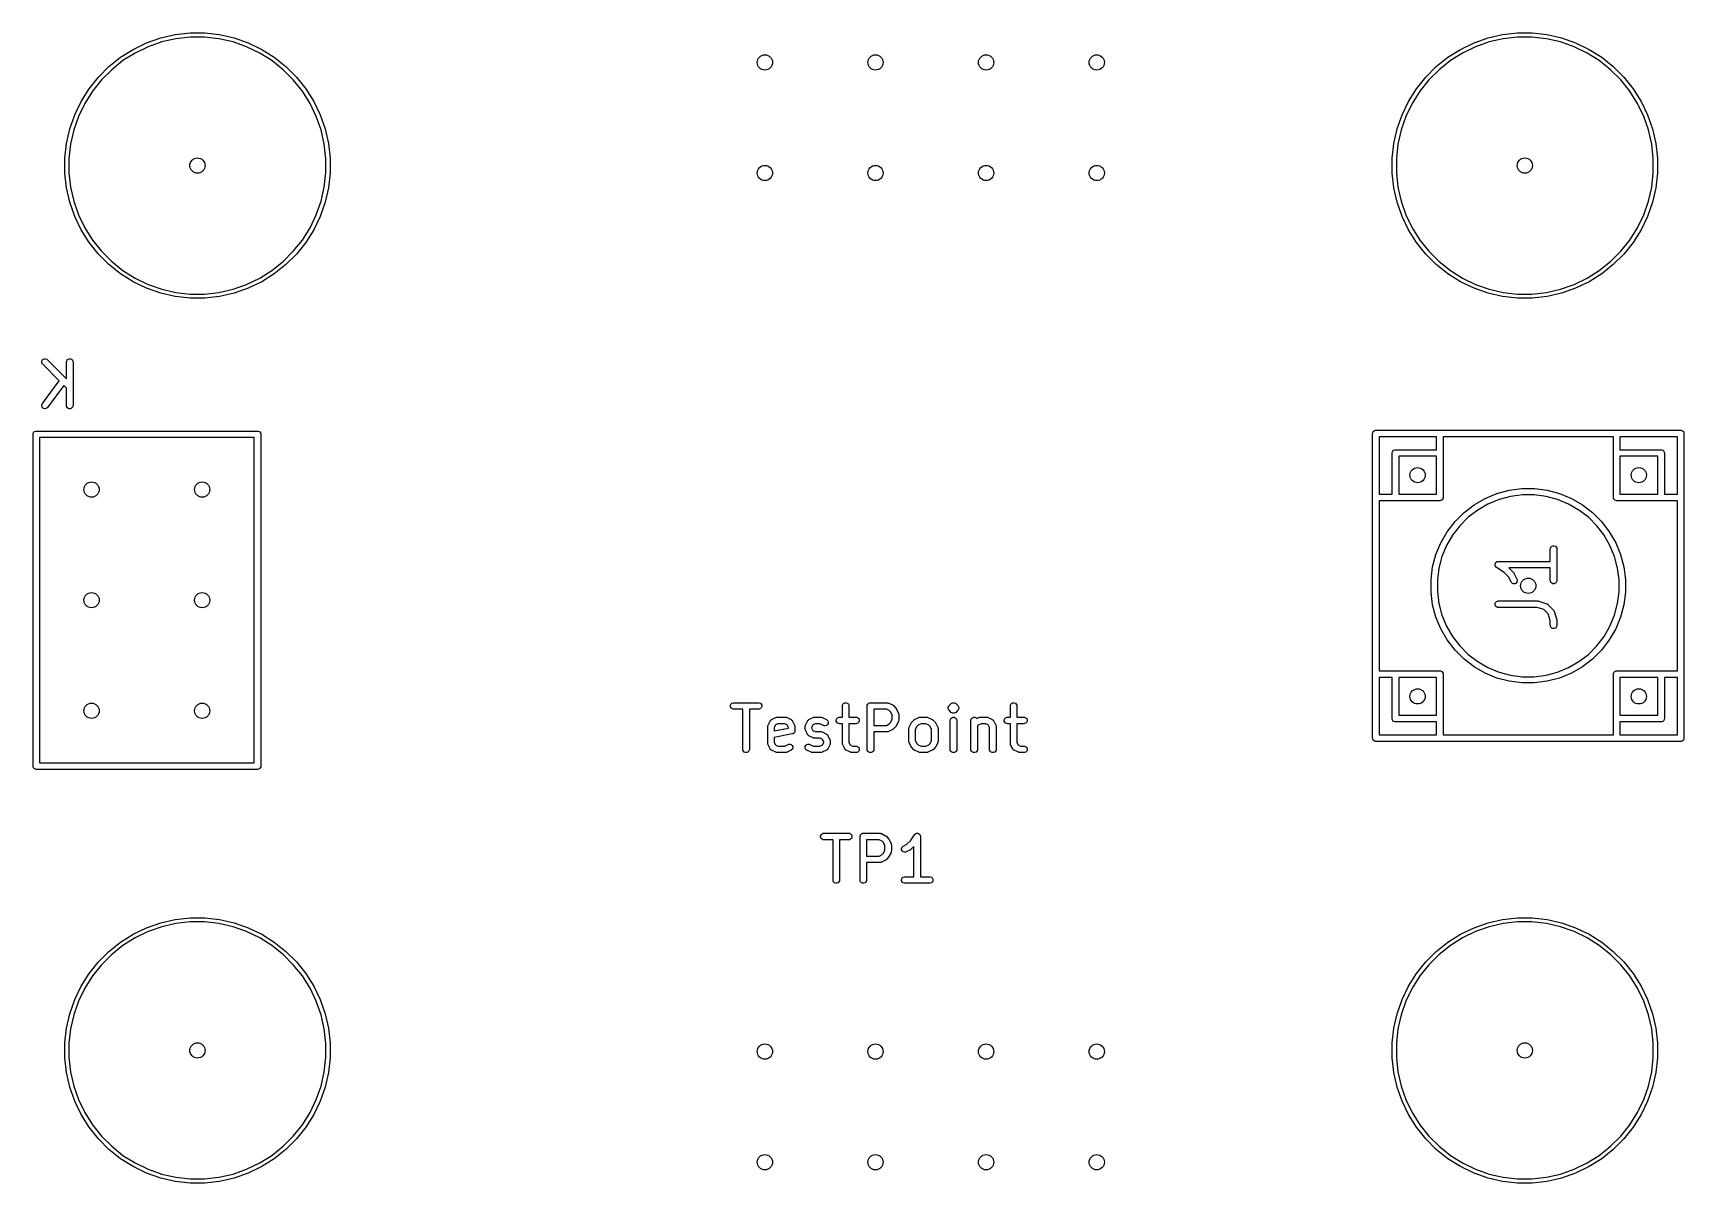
# Model space of a CAD drawing. Extents: x 0.25 to 1.74, y 0.28 to 1.32.
import ezdxf

# ---------------------------------------------------------------- set-up
doc = ezdxf.new("R2010")
doc.units = 0
doc.header["$MEASUREMENT"] = 0
doc.layers.add('BLACK', color=7, linetype='CONTINUOUS')

msp = doc.modelspace()

# ---------------------------------------------------------------- linework, layer by layer
at = {"layer": 'BLACK', "linetype": 'CONTINUOUS'}
for p, q in [((0.3541, 1.3109), (0.3668, 1.3154)), ((0.3668, 1.3154), (0.3799, 1.3184)), ((0.3805, 1.3147), (0.3678, 1.3118)), ((0.3799, 1.3184), (0.3933, 1.3199)), ((0.3935, 1.3161), (0.3805, 1.3147)), ((0.3933, 1.3199), (0.4067, 1.3199)), ((0.4065, 1.3161), (0.3935, 1.3161)), ((0.4195, 1.3147), (0.4065, 1.3161)), ((0.4067, 1.3199), (0.4201, 1.3184)), ((0.4322, 1.3118), (0.4195, 1.3147)), ((0.4201, 1.3184), (0.4332, 1.3154)), ((0.4332, 1.3154), (0.4459, 1.3109)), ((1.5541, 1.3109), (1.5668, 1.3154)), ((1.5668, 1.3154), (1.5799, 1.3184)), ((1.5805, 1.3147), (1.5678, 1.3118)), ((1.5799, 1.3184), (1.5933, 1.3199)), ((1.5935, 1.3161), (1.5805, 1.3147)), ((1.5933, 1.3199), (1.6067, 1.3199)), ((1.6065, 1.3161), (1.5935, 1.3161)), ((1.6195, 1.3147), (1.6065, 1.3161)), ((1.6067, 1.3199), (1.6201, 1.3184)), ((1.6322, 1.3118), (1.6195, 1.3147)), ((1.6201, 1.3184), (1.6332, 1.3154)), ((1.6332, 1.3154), (1.6459, 1.3109)), ((0.3305, 1.2979), (0.3419, 1.3051)), ((0.3437, 1.3018), (0.3327, 1.2949)), ((0.3419, 1.3051), (0.3541, 1.3109)), ((0.3555, 1.3075), (0.3437, 1.3018)), ((0.3678, 1.3118), (0.3555, 1.3075)), ((0.4445, 1.3075), (0.4322, 1.3118)), ((0.4563, 1.3018), (0.4445, 1.3075)), ((0.4459, 1.3109), (0.4581, 1.3051)), ((0.4673, 1.2949), (0.4563, 1.3018)), ((0.4581, 1.3051), (0.4695, 1.2979)), ((1.5305, 1.2979), (1.5419, 1.3051)), ((1.5437, 1.3018), (1.5327, 1.2949)), ((1.5419, 1.3051), (1.5541, 1.3109)), ((1.5555, 1.3075), (1.5437, 1.3018)), ((1.5678, 1.3118), (1.5555, 1.3075)), ((1.6445, 1.3075), (1.6322, 1.3118)), ((1.6563, 1.3018), (1.6445, 1.3075)), ((1.6459, 1.3109), (1.6581, 1.3051)), ((1.6673, 1.2949), (1.6563, 1.3018)), ((1.6581, 1.3051), (1.6695, 1.2979)), ((0.3105, 1.28), (0.32, 1.2895)), ((0.3225, 1.2867), (0.3133, 1.2775)), ((0.32, 1.2895), (0.3305, 1.2979)), ((0.3327, 1.2949), (0.3225, 1.2867)), ((0.4775, 1.2867), (0.4673, 1.2949)), ((0.4695, 1.2979), (0.48, 1.2895)), ((0.4867, 1.2775), (0.4775, 1.2867)), ((0.48, 1.2895), (0.4895, 1.28)), ((1.5105, 1.28), (1.52, 1.2895)), ((1.5225, 1.2867), (1.5133, 1.2775)), ((1.52, 1.2895), (1.5305, 1.2979)), ((1.5327, 1.2949), (1.5225, 1.2867)), ((1.6775, 1.2867), (1.6673, 1.2949)), ((1.6695, 1.2979), (1.68, 1.2895)), ((1.6867, 1.2775), (1.6775, 1.2867)), ((1.68, 1.2895), (1.6895, 1.28)), ((0.2949, 1.2581), (0.3021, 1.2695)), ((0.3021, 1.2695), (0.3105, 1.28)), ((0.3133, 1.2775), (0.3051, 1.2673)), ((0.4949, 1.2673), (0.4867, 1.2775)), ((0.4895, 1.28), (0.4979, 1.2695)), ((0.4979, 1.2695), (0.5051, 1.2581)), ((1.4949, 1.2581), (1.5021, 1.2695)), ((1.5021, 1.2695), (1.5105, 1.28)), ((1.5133, 1.2775), (1.5051, 1.2673)), ((1.6949, 1.2673), (1.6867, 1.2775)), ((1.6895, 1.28), (1.6979, 1.2695)), ((1.6979, 1.2695), (1.7051, 1.2581)), ((0.2891, 1.2459), (0.2949, 1.2581)), ((0.2982, 1.2563), (0.2925, 1.2445)), ((0.3051, 1.2673), (0.2982, 1.2563)), ((0.5018, 1.2563), (0.4949, 1.2673)), ((0.5075, 1.2445), (0.5018, 1.2563)), ((0.5051, 1.2581), (0.5109, 1.2459)), ((1.4891, 1.2459), (1.4949, 1.2581)), ((1.4982, 1.2563), (1.4925, 1.2445)), ((1.5051, 1.2673), (1.4982, 1.2563)), ((1.7018, 1.2563), (1.6949, 1.2673)), ((1.7075, 1.2445), (1.7018, 1.2563)), ((1.7051, 1.2581), (1.7109, 1.2459)), ((0.2846, 1.2332), (0.2891, 1.2459)), ((0.2925, 1.2445), (0.2882, 1.2322)), ((0.5118, 1.2322), (0.5075, 1.2445)), ((0.5109, 1.2459), (0.5154, 1.2332)), ((1.4846, 1.2332), (1.4891, 1.2459)), ((1.4925, 1.2445), (1.4882, 1.2322)), ((1.7118, 1.2322), (1.7075, 1.2445)), ((1.7109, 1.2459), (1.7154, 1.2332)), ((0.2816, 1.2201), (0.2846, 1.2332)), ((0.2882, 1.2322), (0.2853, 1.2195)), ((0.5147, 1.2195), (0.5118, 1.2322)), ((0.5154, 1.2332), (0.5184, 1.2201)), ((1.4816, 1.2201), (1.4846, 1.2332)), ((1.4882, 1.2322), (1.4853, 1.2195)), ((1.7147, 1.2195), (1.7118, 1.2322)), ((1.7154, 1.2332), (1.7184, 1.2201)), ((0.2801, 1.2067), (0.2816, 1.2201)), ((0.2853, 1.2195), (0.2839, 1.2065)), ((0.5161, 1.2065), (0.5147, 1.2195)), ((0.5184, 1.2201), (0.5199, 1.2067)), ((1.4801, 1.2067), (1.4816, 1.2201)), ((1.4853, 1.2195), (1.4839, 1.2065)), ((1.7161, 1.2065), (1.7147, 1.2195)), ((1.7184, 1.2201), (1.7199, 1.2067)), ((0.2801, 1.2065), (0.2801, 1.2067)), ((0.2801, 1.1933), (0.2801, 1.2065)), ((0.2839, 1.2065), (0.2839, 1.1935)), ((0.5161, 1.1935), (0.5161, 1.2065)), ((0.5199, 1.2067), (0.5199, 1.1933)), ((1.4801, 1.2065), (1.4801, 1.2067)), ((1.4801, 1.1933), (1.4801, 1.2065)), ((1.4839, 1.2065), (1.4839, 1.1935)), ((1.7161, 1.1935), (1.7161, 1.2065)), ((1.7199, 1.2067), (1.7199, 1.1933)), ((0.2816, 1.1799), (0.2801, 1.1933)), ((0.2846, 1.1668), (0.2816, 1.1799)), ((0.2839, 1.1935), (0.2853, 1.1805)), ((0.2853, 1.1805), (0.2882, 1.1678)), ((0.5118, 1.1678), (0.5147, 1.1805)), ((0.5147, 1.1805), (0.5161, 1.1935)), ((0.5184, 1.1799), (0.5154, 1.1668)), ((0.5199, 1.1933), (0.5184, 1.1799)), ((1.4816, 1.1799), (1.4801, 1.1933)), ((1.4846, 1.1668), (1.4816, 1.1799)), ((1.4839, 1.1935), (1.4853, 1.1805)), ((1.4853, 1.1805), (1.4882, 1.1678)), ((1.7118, 1.1678), (1.7147, 1.1805)), ((1.7147, 1.1805), (1.7161, 1.1935)), ((1.7184, 1.1799), (1.7154, 1.1668)), ((1.7199, 1.1933), (1.7184, 1.1799)), ((0.2891, 1.1541), (0.2846, 1.1668)), ((0.2882, 1.1678), (0.2925, 1.1555)), ((0.5075, 1.1555), (0.5118, 1.1678)), ((0.5154, 1.1668), (0.5109, 1.1541)), ((1.4891, 1.1541), (1.4846, 1.1668)), ((1.4882, 1.1678), (1.4925, 1.1555)), ((1.7075, 1.1555), (1.7118, 1.1678)), ((1.7154, 1.1668), (1.7109, 1.1541)), ((0.2949, 1.1419), (0.2891, 1.1541)), ((0.2925, 1.1555), (0.2982, 1.1437)), ((0.5018, 1.1437), (0.5075, 1.1555)), ((0.5109, 1.1541), (0.5051, 1.1419)), ((1.4949, 1.1419), (1.4891, 1.1541)), ((1.4925, 1.1555), (1.4982, 1.1437)), ((1.7018, 1.1437), (1.7075, 1.1555)), ((1.7109, 1.1541), (1.7051, 1.1419)), ((0.3021, 1.1305), (0.2949, 1.1419)), ((0.2982, 1.1437), (0.3051, 1.1327)), ((0.4949, 1.1327), (0.5018, 1.1437)), ((0.5051, 1.1419), (0.4979, 1.1305)), ((1.5021, 1.1305), (1.4949, 1.1419)), ((1.4982, 1.1437), (1.5051, 1.1327)), ((1.6949, 1.1327), (1.7018, 1.1437)), ((1.7051, 1.1419), (1.6979, 1.1305)), ((0.3105, 1.12), (0.3021, 1.1305)), ((0.3051, 1.1327), (0.3133, 1.1225)), ((0.32, 1.1105), (0.3105, 1.12)), ((0.3133, 1.1225), (0.3225, 1.1133)), ((0.4775, 1.1133), (0.4867, 1.1225)), ((0.4895, 1.12), (0.48, 1.1105)), ((0.4867, 1.1225), (0.4949, 1.1327)), ((0.4979, 1.1305), (0.4895, 1.12)), ((1.5105, 1.12), (1.5021, 1.1305)), ((1.5051, 1.1327), (1.5133, 1.1225)), ((1.52, 1.1105), (1.5105, 1.12)), ((1.5133, 1.1225), (1.5225, 1.1133)), ((1.6775, 1.1133), (1.6867, 1.1225)), ((1.6895, 1.12), (1.68, 1.1105)), ((1.6867, 1.1225), (1.6949, 1.1327)), ((1.6979, 1.1305), (1.6895, 1.12)), ((0.3305, 1.1021), (0.32, 1.1105)), ((0.3225, 1.1133), (0.3327, 1.1051)), ((0.3327, 1.1051), (0.3437, 1.0982)), ((0.4563, 1.0982), (0.4673, 1.1051)), ((0.4673, 1.1051), (0.4775, 1.1133)), ((0.48, 1.1105), (0.4695, 1.1021)), ((1.5305, 1.1021), (1.52, 1.1105)), ((1.5225, 1.1133), (1.5327, 1.1051)), ((1.5327, 1.1051), (1.5437, 1.0982)), ((1.6563, 1.0982), (1.6673, 1.1051)), ((1.6673, 1.1051), (1.6775, 1.1133)), ((1.68, 1.1105), (1.6695, 1.1021)), ((0.3419, 1.0949), (0.3305, 1.1021)), ((0.3541, 1.0891), (0.3419, 1.0949)), ((0.3437, 1.0982), (0.3555, 1.0925)), ((0.3555, 1.0925), (0.3678, 1.0882)), ((0.4322, 1.0882), (0.4445, 1.0925)), ((0.4445, 1.0925), (0.4563, 1.0982)), ((0.4581, 1.0949), (0.4459, 1.0891)), ((0.4695, 1.1021), (0.4581, 1.0949)), ((1.5419, 1.0949), (1.5305, 1.1021)), ((1.5541, 1.0891), (1.5419, 1.0949)), ((1.5437, 1.0982), (1.5555, 1.0925)), ((1.5555, 1.0925), (1.5678, 1.0882)), ((1.6322, 1.0882), (1.6445, 1.0925)), ((1.6445, 1.0925), (1.6563, 1.0982)), ((1.6581, 1.0949), (1.6459, 1.0891)), ((1.6695, 1.1021), (1.6581, 1.0949)), ((0.3668, 1.0846), (0.3541, 1.0891)), ((0.3799, 1.0816), (0.3668, 1.0846)), ((0.3678, 1.0882), (0.3805, 1.0853)), ((0.3933, 1.0801), (0.3799, 1.0816)), ((0.3805, 1.0853), (0.3935, 1.0839)), ((0.4067, 1.0801), (0.3933, 1.0801)), ((0.3935, 1.0839), (0.4065, 1.0839)), ((0.4065, 1.0839), (0.4195, 1.0853)), ((0.4201, 1.0816), (0.4067, 1.0801)), ((0.4195, 1.0853), (0.4322, 1.0882)), ((0.4332, 1.0846), (0.4201, 1.0816)), ((0.4459, 1.0891), (0.4332, 1.0846)), ((1.5668, 1.0846), (1.5541, 1.0891)), ((1.5799, 1.0816), (1.5668, 1.0846)), ((1.5678, 1.0882), (1.5805, 1.0853)), ((1.5933, 1.0801), (1.5799, 1.0816)), ((1.5805, 1.0853), (1.5935, 1.0839)), ((1.6067, 1.0801), (1.5933, 1.0801)), ((1.5935, 1.0839), (1.6065, 1.0839)), ((1.6065, 1.0839), (1.6195, 1.0853)), ((1.6201, 1.0816), (1.6067, 1.0801)), ((1.6195, 1.0853), (1.6322, 1.0882)), ((1.6332, 1.0846), (1.6201, 1.0816)), ((1.6459, 1.0891), (1.6332, 1.0846)), ((0.2592, 1.023), (0.2597, 1.0241)), ((0.2592, 1.0219), (0.2592, 1.023)), ((0.2597, 1.0208), (0.2592, 1.0219)), ((0.2597, 1.0241), (0.2605, 1.0249)), ((0.2601, 1.0204), (0.2597, 1.0208)), ((0.2751, 1.0053), (0.2601, 1.0204)), ((0.2605, 1.0249), (0.2616, 1.0254)), ((0.2616, 1.0254), (0.2627, 1.0254)), ((0.2627, 1.0254), (0.2638, 1.0249)), ((0.2638, 1.0249), (0.2642, 1.0246)), ((0.2642, 1.0246), (0.2817, 1.0071)), ((0.2817, 1.023), (0.2822, 1.0241)), ((0.2817, 1.0225), (0.2817, 1.023)), ((0.2817, 1.0071), (0.2817, 1.0225)), ((0.2822, 1.0241), (0.283, 1.0249)), ((0.283, 1.0249), (0.2841, 1.0254)), ((0.2841, 1.0254), (0.2852, 1.0254)), ((0.2852, 1.0254), (0.2863, 1.0249)), ((0.2863, 1.0249), (0.2871, 1.0241)), ((0.2871, 1.0241), (0.2875, 1.023)), ((0.2875, 1.023), (0.2876, 1.0225)), ((0.2876, 1.0225), (0.2876, 0.9831)), ((0.2598, 0.9849), (0.2751, 1.0053)), ((0.2793, 1.0011), (0.2645, 0.9813)), ((0.2817, 0.9987), (0.2793, 1.0011)), ((0.2817, 0.9831), (0.2817, 0.9987)), ((0.2592, 0.9833), (0.2595, 0.9844)), ((0.2594, 0.9821), (0.2592, 0.9833)), ((0.2599, 0.9811), (0.2594, 0.9821)), ((0.2595, 0.9844), (0.2598, 0.9849)), ((0.2609, 0.9804), (0.2599, 0.9811)), ((0.262, 0.9801), (0.2609, 0.9804)), ((0.2631, 0.9803), (0.262, 0.9801)), ((0.2641, 0.9809), (0.2631, 0.9803)), ((0.2645, 0.9813), (0.2641, 0.9809)), ((0.2817, 0.9825), (0.2817, 0.9831)), ((0.2822, 0.9815), (0.2817, 0.9825)), ((0.283, 0.9806), (0.2822, 0.9815)), ((0.2841, 0.9802), (0.283, 0.9806)), ((0.2852, 0.9802), (0.2841, 0.9802)), ((0.2863, 0.9806), (0.2852, 0.9802)), ((0.2871, 0.9815), (0.2863, 0.9806)), ((0.2875, 0.9825), (0.2871, 0.9815)), ((0.2876, 0.9831), (0.2875, 0.9825)), ((0.2514, 0.9577), (0.2519, 0.9587)), ((0.2514, 0.9571), (0.2514, 0.9577)), ((0.2514, 0.6571), (0.2514, 0.9571)), ((0.2519, 0.9587), (0.2527, 0.9595)), ((0.2527, 0.9595), (0.2538, 0.96)), ((0.2538, 0.96), (0.2543, 0.96)), ((0.2543, 0.96), (0.4543, 0.96)), ((0.4543, 0.96), (0.4549, 0.96)), ((0.4549, 0.96), (0.456, 0.9595)), ((0.456, 0.9595), (0.4568, 0.9587)), ((0.4568, 0.9587), (0.4572, 0.9577)), ((0.4572, 0.9577), (0.4573, 0.9571)), ((0.4573, 0.9571), (0.4573, 0.6571)), ((1.4624, 0.9579), (1.4625, 0.9585)), ((1.4624, 0.6823), (1.4624, 0.9579)), ((1.4625, 0.9585), (1.4629, 0.9595)), ((1.4629, 0.9595), (1.4637, 0.9603)), ((1.4637, 0.9603), (1.4648, 0.9608)), ((1.4648, 0.9608), (1.4654, 0.9608)), ((1.4654, 0.9608), (1.7409, 0.9608)), ((1.7409, 0.9608), (1.7415, 0.9608)), ((1.7415, 0.9608), (1.7426, 0.9603)), ((1.7426, 0.9603), (1.7434, 0.9595)), ((1.7434, 0.9595), (1.7438, 0.9585)), ((1.7438, 0.9585), (1.7439, 0.9579)), ((1.7439, 0.9579), (1.7439, 0.6823)), ((0.2573, 0.9541), (0.2573, 0.66)), ((0.4514, 0.9541), (0.2573, 0.9541)), ((0.4514, 0.66), (0.4514, 0.9541)), ((1.4683, 0.9549), (1.4683, 0.903)), ((1.5203, 0.9549), (1.4683, 0.9549)), ((1.4801, 0.9402), (1.4802, 0.9407)), ((1.4802, 0.9407), (1.4806, 0.9418)), ((1.4806, 0.9418), (1.4814, 0.9426)), ((1.4814, 0.9426), (1.4825, 0.9431)), ((1.4825, 0.9431), (1.4831, 0.9431)), ((1.4831, 0.9431), (1.5203, 0.9431)), ((1.5203, 0.9431), (1.5203, 0.9549)), ((1.5262, 0.9549), (1.5262, 0.9)), ((1.6801, 0.9549), (1.5262, 0.9549)), ((1.6801, 0.9), (1.6801, 0.9549)), ((1.686, 0.9549), (1.686, 0.9431)), ((1.738, 0.9549), (1.686, 0.9549)), ((1.686, 0.9431), (1.7232, 0.9431)), ((1.7232, 0.9431), (1.7238, 0.9431)), ((1.7238, 0.9431), (1.7249, 0.9426)), ((1.7249, 0.9426), (1.7257, 0.9418)), ((1.7257, 0.9418), (1.7261, 0.9407)), ((1.7261, 0.9407), (1.7262, 0.9402)), ((1.738, 0.903), (1.738, 0.9549)), ((1.4801, 0.903), (1.4801, 0.9402)), ((1.486, 0.9372), (1.486, 0.903)), ((1.5203, 0.9372), (1.486, 0.9372)), ((1.5203, 0.903), (1.5203, 0.9372)), ((1.686, 0.9372), (1.686, 0.903)), ((1.7203, 0.9372), (1.686, 0.9372)), ((1.7203, 0.903), (1.7203, 0.9372)), ((1.7262, 0.9402), (1.7262, 0.903)), ((1.4683, 0.903), (1.4801, 0.903)), ((1.5232, 0.897), (1.4683, 0.897)), ((1.4683, 0.897), (1.4683, 0.7431)), ((1.486, 0.903), (1.5203, 0.903)), ((1.5238, 0.8971), (1.5232, 0.897)), ((1.5249, 0.8975), (1.5238, 0.8971)), ((1.5257, 0.8984), (1.5249, 0.8975)), ((1.5261, 0.8994), (1.5257, 0.8984)), ((1.5262, 0.9), (1.5261, 0.8994)), ((1.5542, 0.8933), (1.5642, 0.8991)), ((1.5642, 0.8991), (1.5748, 0.9035)), ((1.5767, 0.8981), (1.5667, 0.894)), ((1.5748, 0.9035), (1.586, 0.9065)), ((1.5871, 0.9009), (1.5767, 0.8981)), ((1.586, 0.9065), (1.5974, 0.908)), ((1.5978, 0.9023), (1.5871, 0.9009)), ((1.5974, 0.908), (1.6089, 0.908)), ((1.6085, 0.9023), (1.5978, 0.9023)), ((1.6192, 0.9009), (1.6085, 0.9023)), ((1.6089, 0.908), (1.6203, 0.9065)), ((1.6296, 0.8981), (1.6192, 0.9009)), ((1.6203, 0.9065), (1.6315, 0.9035)), ((1.6396, 0.894), (1.6296, 0.8981)), ((1.6315, 0.9035), (1.6421, 0.8991)), ((1.6421, 0.8991), (1.6521, 0.8933)), ((1.6802, 0.8994), (1.6801, 0.9)), ((1.6806, 0.8984), (1.6802, 0.8994)), ((1.6814, 0.8975), (1.6806, 0.8984)), ((1.6825, 0.8971), (1.6814, 0.8975)), ((1.6831, 0.897), (1.6825, 0.8971)), ((1.738, 0.897), (1.6831, 0.897)), ((1.686, 0.903), (1.7203, 0.903)), ((1.7262, 0.903), (1.738, 0.903)), ((1.738, 0.7431), (1.738, 0.897)), ((1.5369, 0.8782), (1.5451, 0.8863)), ((1.5488, 0.882), (1.5412, 0.8744)), ((1.5451, 0.8863), (1.5542, 0.8933)), ((1.5574, 0.8886), (1.5488, 0.882)), ((1.5667, 0.894), (1.5574, 0.8886)), ((1.6489, 0.8886), (1.6396, 0.894)), ((1.6575, 0.882), (1.6489, 0.8886)), ((1.6521, 0.8933), (1.6612, 0.8863)), ((1.6651, 0.8744), (1.6575, 0.882)), ((1.6612, 0.8863), (1.6694, 0.8782)), ((1.5241, 0.859), (1.5299, 0.869)), ((1.5347, 0.8658), (1.5293, 0.8565)), ((1.5299, 0.869), (1.5369, 0.8782)), ((1.5412, 0.8744), (1.5347, 0.8658)), ((1.6716, 0.8658), (1.6651, 0.8744)), ((1.6694, 0.8782), (1.6764, 0.869)), ((1.677, 0.8565), (1.6716, 0.8658)), ((1.6764, 0.869), (1.6822, 0.859)), ((1.5197, 0.8484), (1.5241, 0.859)), ((1.5293, 0.8565), (1.5251, 0.8466)), ((1.623, 0.8534), (1.6231, 0.854)), ((1.623, 0.8421), (1.623, 0.8534)), ((1.6231, 0.854), (1.6235, 0.8551)), ((1.6235, 0.8551), (1.6243, 0.8559)), ((1.6243, 0.8559), (1.6254, 0.8563)), ((1.6254, 0.8563), (1.6265, 0.8563)), ((1.6265, 0.8563), (1.6276, 0.8559)), ((1.6276, 0.8559), (1.6284, 0.8551)), ((1.6284, 0.8551), (1.6289, 0.854)), ((1.6289, 0.854), (1.6289, 0.8534)), ((1.6289, 0.8534), (1.6289, 0.8248)), ((1.6812, 0.8466), (1.677, 0.8565)), ((1.6822, 0.859), (1.6866, 0.8484)), ((1.5152, 0.8258), (1.5167, 0.8373)), ((1.5167, 0.8373), (1.5197, 0.8484)), ((1.5224, 0.8361), (1.521, 0.8255)), ((1.5251, 0.8466), (1.5224, 0.8361)), ((1.573, 0.8391), (1.5731, 0.8394)), ((1.5731, 0.8388), (1.573, 0.8391)), ((1.5731, 0.8397), (1.5732, 0.84)), ((1.5731, 0.8394), (1.5731, 0.8397)), ((1.5731, 0.8386), (1.5731, 0.8388)), ((1.5732, 0.8383), (1.5731, 0.8386)), ((1.5732, 0.8403), (1.5734, 0.8405)), ((1.5732, 0.84), (1.5732, 0.8403)), ((1.5732, 0.838), (1.5732, 0.8383)), ((1.5734, 0.8378), (1.5732, 0.838)), ((1.5734, 0.8405), (1.5735, 0.8408)), ((1.5735, 0.8375), (1.5734, 0.8378)), ((1.5735, 0.8408), (1.5737, 0.841)), ((1.5737, 0.8373), (1.5735, 0.8375)), ((1.5737, 0.841), (1.5739, 0.8412)), ((1.5739, 0.837), (1.5737, 0.8373)), ((1.5739, 0.8412), (1.5741, 0.8414)), ((1.5743, 0.8367), (1.5739, 0.837)), ((1.5741, 0.8414), (1.5743, 0.8416)), ((1.5743, 0.8416), (1.5746, 0.8417)), ((1.5812, 0.8321), (1.5743, 0.8367)), ((1.5743, 0.8367), (1.5743, 0.8367)), ((1.5743, 0.8367), (1.5743, 0.8367)), ((1.5743, 0.8367), (1.5743, 0.8367)), ((1.5746, 0.8417), (1.5748, 0.8419)), ((1.5748, 0.8419), (1.5751, 0.8419)), ((1.5751, 0.8419), (1.5754, 0.842)), ((1.5754, 0.842), (1.576, 0.8421)), ((1.576, 0.8421), (1.576, 0.8421)), ((1.576, 0.8421), (1.576, 0.8421)), ((1.576, 0.8421), (1.576, 0.8421)), ((1.576, 0.8421), (1.623, 0.8421)), ((1.623, 0.8362), (1.5855, 0.8362)), ((1.5855, 0.8362), (1.59, 0.8317)), ((1.623, 0.8248), (1.623, 0.8362)), ((1.6839, 0.8361), (1.6812, 0.8466)), ((1.6853, 0.8255), (1.6839, 0.8361)), ((1.6866, 0.8484), (1.6896, 0.8373)), ((1.6896, 0.8373), (1.6911, 0.8258)), ((1.5152, 0.8255), (1.5152, 0.8258)), ((1.5152, 0.8143), (1.5152, 0.8255)), ((1.521, 0.8255), (1.521, 0.8147)), ((1.5855, 0.8279), (1.5812, 0.8321)), ((1.5876, 0.8235), (1.5855, 0.8279)), ((1.5879, 0.823), (1.5876, 0.8235)), ((1.5888, 0.8223), (1.5879, 0.823)), ((1.5899, 0.8219), (1.5888, 0.8223)), ((1.591, 0.822), (1.5899, 0.8219)), ((1.59, 0.8317), (1.5902, 0.8315)), ((1.5902, 0.8315), (1.5902, 0.8314)), ((1.5902, 0.8314), (1.5903, 0.8313)), ((1.5903, 0.8313), (1.5903, 0.8312)), ((1.5903, 0.8312), (1.5904, 0.8312)), ((1.5904, 0.8312), (1.5905, 0.8309)), ((1.5905, 0.8309), (1.5929, 0.8262)), ((1.5921, 0.8225), (1.591, 0.822)), ((1.5928, 0.8234), (1.5921, 0.8225)), ((1.5932, 0.8245), (1.5928, 0.8234)), ((1.5929, 0.8262), (1.5931, 0.8256)), ((1.5931, 0.8256), (1.5932, 0.8245)), ((1.6231, 0.8243), (1.623, 0.8248)), ((1.6235, 0.8232), (1.6231, 0.8243)), ((1.6243, 0.8224), (1.6235, 0.8232)), ((1.6254, 0.8219), (1.6243, 0.8224)), ((1.6265, 0.8219), (1.6254, 0.8219)), ((1.6276, 0.8224), (1.6265, 0.8219)), ((1.6284, 0.8232), (1.6276, 0.8224)), ((1.6289, 0.8243), (1.6284, 0.8232)), ((1.6289, 0.8248), (1.6289, 0.8243)), ((1.6853, 0.8147), (1.6853, 0.8255)), ((1.6911, 0.8258), (1.6911, 0.8143)), ((1.5167, 0.8029), (1.5152, 0.8143)), ((1.521, 0.8147), (1.5224, 0.804)), ((1.5743, 0.8059), (1.5754, 0.8063)), ((1.5754, 0.8063), (1.576, 0.8064)), ((1.576, 0.8064), (1.6117, 0.8064)), ((1.6117, 0.8064), (1.612, 0.8063)), ((1.612, 0.8063), (1.6121, 0.8063)), ((1.6121, 0.8063), (1.6122, 0.8063)), ((1.6122, 0.8063), (1.6123, 0.8063)), ((1.6123, 0.8063), (1.6123, 0.8063)), ((1.6123, 0.8063), (1.6126, 0.8062)), ((1.6126, 0.8062), (1.6198, 0.8038)), ((1.6839, 0.804), (1.6853, 0.8147)), ((1.6911, 0.8143), (1.6896, 0.8029)), ((1.5197, 0.7918), (1.5167, 0.8029)), ((1.5241, 0.7811), (1.5197, 0.7918)), ((1.5224, 0.804), (1.5251, 0.7936)), ((1.5251, 0.7936), (1.5293, 0.7836)), ((1.5731, 0.804), (1.5735, 0.8051)), ((1.5731, 0.8028), (1.5731, 0.804)), ((1.5735, 0.8018), (1.5731, 0.8028)), ((1.5735, 0.8051), (1.5743, 0.8059)), ((1.5743, 0.801), (1.5735, 0.8018)), ((1.5754, 0.8005), (1.5743, 0.801)), ((1.576, 0.8005), (1.5754, 0.8005)), ((1.6112, 0.8005), (1.576, 0.8005)), ((1.6172, 0.7985), (1.6112, 0.8005)), ((1.621, 0.7947), (1.6172, 0.7985)), ((1.6198, 0.8038), (1.6203, 0.8036)), ((1.6203, 0.8036), (1.6204, 0.8035)), ((1.6204, 0.8035), (1.6205, 0.8035)), ((1.6205, 0.8035), (1.6209, 0.8031)), ((1.6209, 0.8031), (1.6257, 0.7984)), ((1.623, 0.7886), (1.621, 0.7947)), ((1.6257, 0.7984), (1.626, 0.7979)), ((1.626, 0.7979), (1.6261, 0.7978)), ((1.6261, 0.7978), (1.6262, 0.7977)), ((1.6262, 0.7977), (1.6264, 0.7972)), ((1.6264, 0.7972), (1.6288, 0.7901)), ((1.677, 0.7836), (1.6812, 0.7936)), ((1.6812, 0.7936), (1.6839, 0.804)), ((1.6866, 0.7918), (1.6822, 0.7811)), ((1.6896, 0.8029), (1.6866, 0.7918)), ((1.5299, 0.7711), (1.5241, 0.7811)), ((1.5293, 0.7836), (1.5347, 0.7743)), ((1.623, 0.7844), (1.623, 0.7886)), ((1.6231, 0.7838), (1.623, 0.7844)), ((1.6235, 0.7827), (1.6231, 0.7838)), ((1.6243, 0.7819), (1.6235, 0.7827)), ((1.6254, 0.7815), (1.6243, 0.7819)), ((1.6265, 0.7815), (1.6254, 0.7815)), ((1.6276, 0.7819), (1.6265, 0.7815)), ((1.6284, 0.7827), (1.6276, 0.7819)), ((1.6289, 0.7838), (1.6284, 0.7827)), ((1.6288, 0.7901), (1.6288, 0.7898)), ((1.6288, 0.7898), (1.6289, 0.7897)), ((1.6289, 0.7897), (1.6289, 0.7896)), ((1.6289, 0.7896), (1.6289, 0.7895)), ((1.6289, 0.7895), (1.6289, 0.7894)), ((1.6289, 0.7894), (1.6289, 0.7891)), ((1.6289, 0.7891), (1.6289, 0.7844)), ((1.6289, 0.7844), (1.6289, 0.7838)), ((1.6716, 0.7743), (1.677, 0.7836)), ((1.6822, 0.7811), (1.6764, 0.7711)), ((1.5369, 0.762), (1.5299, 0.7711)), ((1.5347, 0.7743), (1.5412, 0.7658)), ((1.5451, 0.7538), (1.5369, 0.762)), ((1.5412, 0.7658), (1.5488, 0.7581)), ((1.6575, 0.7581), (1.6651, 0.7658)), ((1.6694, 0.762), (1.6612, 0.7538)), ((1.6651, 0.7658), (1.6716, 0.7743)), ((1.6764, 0.7711), (1.6694, 0.762)), ((1.5542, 0.7468), (1.5451, 0.7538)), ((1.5488, 0.7581), (1.5574, 0.7516)), ((1.5642, 0.7411), (1.5542, 0.7468)), ((1.5574, 0.7516), (1.5667, 0.7462)), ((1.6396, 0.7462), (1.6489, 0.7516)), ((1.6521, 0.7468), (1.6421, 0.7411)), ((1.6489, 0.7516), (1.6575, 0.7581)), ((1.6612, 0.7538), (1.6521, 0.7468)), ((1.4683, 0.7431), (1.5232, 0.7431)), ((1.4683, 0.7372), (1.4683, 0.6852)), ((1.4801, 0.7372), (1.4683, 0.7372)), ((1.4801, 0.7), (1.4801, 0.7372)), ((1.486, 0.7372), (1.486, 0.703)), ((1.5203, 0.7372), (1.486, 0.7372)), ((1.5203, 0.703), (1.5203, 0.7372)), ((1.5232, 0.7431), (1.5238, 0.7431)), ((1.5238, 0.7431), (1.5249, 0.7426)), ((1.5249, 0.7426), (1.5257, 0.7418)), ((1.5257, 0.7418), (1.5261, 0.7407)), ((1.5261, 0.7407), (1.5262, 0.7402)), ((1.5262, 0.7402), (1.5262, 0.6852)), ((1.5748, 0.7367), (1.5642, 0.7411)), ((1.5667, 0.7462), (1.5767, 0.7421)), ((1.586, 0.7337), (1.5748, 0.7367)), ((1.5767, 0.7421), (1.5871, 0.7393)), ((1.5974, 0.7322), (1.586, 0.7337)), ((1.5871, 0.7393), (1.5978, 0.7379)), ((1.6089, 0.7322), (1.5974, 0.7322)), ((1.5978, 0.7379), (1.6085, 0.7379)), ((1.6085, 0.7379), (1.6192, 0.7393)), ((1.6203, 0.7337), (1.6089, 0.7322)), ((1.6192, 0.7393), (1.6296, 0.7421)), ((1.6315, 0.7367), (1.6203, 0.7337)), ((1.6296, 0.7421), (1.6396, 0.7462)), ((1.6421, 0.7411), (1.6315, 0.7367)), ((1.6801, 0.7402), (1.6802, 0.7407)), ((1.6801, 0.6852), (1.6801, 0.7402)), ((1.6802, 0.7407), (1.6806, 0.7418)), ((1.6806, 0.7418), (1.6814, 0.7426)), ((1.6814, 0.7426), (1.6825, 0.7431)), ((1.6825, 0.7431), (1.6831, 0.7431)), ((1.6831, 0.7431), (1.738, 0.7431)), ((1.686, 0.7372), (1.686, 0.703)), ((1.7203, 0.7372), (1.686, 0.7372)), ((1.7203, 0.703), (1.7203, 0.7372)), ((1.7262, 0.7372), (1.7262, 0.7)), ((1.738, 0.7372), (1.7262, 0.7372)), ((1.738, 0.6852), (1.738, 0.7372)), ((0.8819, 0.7121), (0.8823, 0.7131)), ((0.8819, 0.7109), (0.8819, 0.7121)), ((0.8823, 0.7098), (0.8819, 0.7109)), ((0.8823, 0.7131), (0.8831, 0.7139)), ((0.8831, 0.709), (0.8823, 0.7098)), ((0.8831, 0.7139), (0.8842, 0.7144)), ((0.8842, 0.7086), (0.8831, 0.709)), ((0.8842, 0.7144), (0.8848, 0.7144)), ((0.8848, 0.7085), (0.8842, 0.7086)), ((0.8848, 0.7144), (0.9073, 0.7144)), ((0.8931, 0.7085), (0.8848, 0.7085)), ((0.8931, 0.6721), (0.8931, 0.7085)), ((0.9073, 0.7085), (0.899, 0.7085)), ((0.899, 0.7085), (0.899, 0.6721)), ((0.9073, 0.7144), (0.9078, 0.7144)), ((0.9078, 0.7086), (0.9073, 0.7085)), ((0.9078, 0.7144), (0.9089, 0.7139)), ((0.9089, 0.709), (0.9078, 0.7086)), ((0.9089, 0.7139), (0.9097, 0.7131)), ((0.9097, 0.7098), (0.9089, 0.709)), ((0.9097, 0.7131), (0.9102, 0.7121)), ((0.9102, 0.7109), (0.9097, 0.7098)), ((0.9102, 0.7121), (0.9102, 0.7109)), ((0.9831, 0.7121), (0.9835, 0.7131)), ((0.9831, 0.7115), (0.9831, 0.7121)), ((0.9831, 0.7013), (0.9831, 0.7115)), ((0.9835, 0.7131), (0.9844, 0.7139)), ((0.9844, 0.7139), (0.9854, 0.7144)), ((0.9854, 0.7144), (0.9866, 0.7144)), ((0.9866, 0.7144), (0.9876, 0.7139)), ((0.9876, 0.7139), (0.9885, 0.7131)), ((0.9885, 0.7131), (0.9889, 0.7121)), ((0.9889, 0.7121), (0.989, 0.7115)), ((0.989, 0.7115), (0.989, 0.7013)), ((1.0055, 0.7115), (1.0056, 0.7121)), ((1.0055, 0.6721), (1.0055, 0.7115)), ((1.0056, 0.7121), (1.006, 0.7131)), ((1.006, 0.7131), (1.0069, 0.7139)), ((1.0069, 0.7139), (1.0079, 0.7144)), ((1.0079, 0.7144), (1.0085, 0.7144)), ((1.0085, 0.7144), (1.0235, 0.7144)), ((1.0228, 0.7085), (1.0115, 0.7085)), ((1.0115, 0.7085), (1.0115, 0.6938)), ((1.0255, 0.7072), (1.0228, 0.7085)), ((1.0235, 0.7144), (1.0241, 0.7144)), ((1.0241, 0.7144), (1.0242, 0.7143)), ((1.0242, 0.7143), (1.0243, 0.7143)), ((1.0243, 0.7143), (1.0248, 0.7141)), ((1.0248, 0.7141), (1.0286, 0.7123)), ((1.0267, 0.706), (1.0255, 0.7072)), ((1.028, 0.7033), (1.0267, 0.706)), ((1.028, 0.6991), (1.028, 0.7033)), ((1.0286, 0.7123), (1.0288, 0.7121)), ((1.0288, 0.7121), (1.0289, 0.7121)), ((1.0289, 0.7121), (1.029, 0.712)), ((1.029, 0.712), (1.0291, 0.7119)), ((1.0291, 0.7119), (1.0291, 0.7119)), ((1.0291, 0.7119), (1.0293, 0.7117)), ((1.0293, 0.7117), (1.0312, 0.7098)), ((1.0312, 0.7098), (1.0314, 0.7096)), ((1.0314, 0.7096), (1.0315, 0.7095)), ((1.0315, 0.7095), (1.0315, 0.7095)), ((1.0315, 0.7095), (1.0316, 0.7094)), ((1.0316, 0.7094), (1.0316, 0.7093)), ((1.0316, 0.7093), (1.0318, 0.7091)), ((1.0318, 0.7091), (1.0336, 0.7053)), ((1.0336, 0.7053), (1.0338, 0.7048)), ((1.0338, 0.7048), (1.0339, 0.7047)), ((1.0339, 0.7047), (1.0339, 0.7046)), ((1.0339, 0.7046), (1.034, 0.704)), ((1.034, 0.704), (1.034, 0.6984)), ((1.0787, 0.7102), (1.0792, 0.7113)), ((1.0787, 0.709), (1.0787, 0.7102)), ((1.0792, 0.708), (1.0787, 0.709)), ((1.0792, 0.7113), (1.0795, 0.7117)), ((1.0795, 0.7075), (1.0792, 0.708)), ((1.0795, 0.7117), (1.0814, 0.7136)), ((1.0814, 0.7056), (1.0795, 0.7075)), ((1.0814, 0.7136), (1.0819, 0.7139)), ((1.0819, 0.7053), (1.0814, 0.7056)), ((1.0819, 0.7139), (1.0829, 0.7144)), ((1.0829, 0.7048), (1.0819, 0.7053)), ((1.0829, 0.7144), (1.0841, 0.7144)), ((1.0841, 0.7048), (1.0829, 0.7048)), ((1.0829, 0.7048), (1.0829, 0.7048)), ((1.0841, 0.7144), (1.0841, 0.7144)), ((1.0841, 0.7144), (1.0851, 0.7139)), ((1.0851, 0.7053), (1.0841, 0.7048)), ((1.0841, 0.7048), (1.0841, 0.7048)), ((1.0851, 0.7139), (1.0856, 0.7136)), ((1.0856, 0.7056), (1.0851, 0.7053)), ((1.0856, 0.7136), (1.0875, 0.7117)), ((1.0875, 0.7075), (1.0856, 0.7056)), ((1.0875, 0.7117), (1.0878, 0.7113)), ((1.0878, 0.708), (1.0875, 0.7075)), ((1.0878, 0.7113), (1.088, 0.7109)), ((1.0883, 0.709), (1.0878, 0.708)), ((1.088, 0.7109), (1.0883, 0.7102)), ((1.0883, 0.7102), (1.0883, 0.709)), ((1.1349, 0.7115), (1.135, 0.7121)), ((1.1349, 0.7013), (1.1349, 0.7115)), ((1.135, 0.7121), (1.1354, 0.7131)), ((1.1354, 0.7131), (1.1362, 0.7139)), ((1.1362, 0.7139), (1.1373, 0.7144)), ((1.1373, 0.7144), (1.1384, 0.7144)), ((1.1384, 0.7144), (1.1395, 0.7139)), ((1.1395, 0.7139), (1.1403, 0.7131)), ((1.1403, 0.7131), (1.1408, 0.7121)), ((1.1408, 0.7121), (1.1408, 0.7115)), ((1.1408, 0.7115), (1.1408, 0.7013)), ((1.486, 0.703), (1.5203, 0.703)), ((1.686, 0.703), (1.7203, 0.703)), ((0.9156, 0.6933), (0.9157, 0.6934)), ((0.9156, 0.6927), (0.9156, 0.6933)), ((0.9156, 0.6777), (0.9156, 0.6927)), ((0.9157, 0.6935), (0.9159, 0.6941)), ((0.9157, 0.6934), (0.9157, 0.6935)), ((0.9159, 0.6941), (0.9177, 0.6978)), ((0.9177, 0.6978), (0.9178, 0.6979)), ((0.9178, 0.6979), (0.9178, 0.698)), ((0.9178, 0.698), (0.9179, 0.698)), ((0.9179, 0.698), (0.9181, 0.6983)), ((0.9181, 0.6983), (0.9183, 0.6985)), ((0.9183, 0.6985), (0.9186, 0.6988)), ((0.9186, 0.6988), (0.9189, 0.699)), ((0.9189, 0.699), (0.9189, 0.6991)), ((0.9189, 0.6991), (0.919, 0.6991)), ((0.919, 0.6991), (0.9191, 0.6991)), ((0.9191, 0.6991), (0.9228, 0.701)), ((0.9226, 0.6943), (0.9215, 0.692)), ((0.9215, 0.692), (0.9215, 0.6888)), ((0.9215, 0.6888), (0.9343, 0.6914)), ((0.9248, 0.6954), (0.9226, 0.6943)), ((0.9228, 0.701), (0.9234, 0.7012)), ((0.9234, 0.7012), (0.9235, 0.7012)), ((0.9235, 0.7012), (0.9236, 0.7013)), ((0.9236, 0.7013), (0.9241, 0.7013)), ((0.9241, 0.7013), (0.9316, 0.7013)), ((0.9309, 0.6954), (0.9248, 0.6954)), ((0.9332, 0.6943), (0.9309, 0.6954)), ((0.9316, 0.7013), (0.9322, 0.7013)), ((0.9322, 0.7013), (0.9323, 0.7012)), ((0.9323, 0.7012), (0.9324, 0.7012)), ((0.9324, 0.7012), (0.933, 0.701)), ((0.933, 0.701), (0.9367, 0.6991)), ((0.9343, 0.692), (0.9332, 0.6943)), ((0.9343, 0.6914), (0.9343, 0.692)), ((0.9367, 0.6991), (0.9368, 0.6991)), ((0.9368, 0.6991), (0.9368, 0.6991)), ((0.9368, 0.6991), (0.9369, 0.699)), ((0.9369, 0.699), (0.9372, 0.6988)), ((0.9372, 0.6988), (0.9374, 0.6985)), ((0.9374, 0.6985), (0.9377, 0.6983)), ((0.9377, 0.6983), (0.9379, 0.698)), ((0.9379, 0.698), (0.938, 0.698)), ((0.938, 0.698), (0.938, 0.6979)), ((0.938, 0.6979), (0.938, 0.6978)), ((0.938, 0.6978), (0.9399, 0.6941)), ((0.9391, 0.6867), (0.9389, 0.6865)), ((0.9393, 0.6869), (0.9391, 0.6867)), ((0.9395, 0.6871), (0.9393, 0.6869)), ((0.9397, 0.6873), (0.9395, 0.6871)), ((0.9398, 0.6876), (0.9397, 0.6873)), ((0.94, 0.6879), (0.9398, 0.6876)), ((0.9399, 0.6941), (0.9401, 0.6935)), ((0.9402, 0.6884), (0.94, 0.6881)), ((0.94, 0.6881), (0.94, 0.6879)), ((0.9401, 0.6935), (0.9401, 0.6934)), ((0.9401, 0.6934), (0.9402, 0.6933)), ((0.9402, 0.6933), (0.9402, 0.6927)), ((0.9402, 0.6927), (0.9402, 0.689)), ((0.9402, 0.689), (0.9402, 0.6884)), ((0.9493, 0.6927), (0.9494, 0.6933)), ((0.9493, 0.6909), (0.9493, 0.6927)), ((0.9494, 0.6903), (0.9493, 0.6909)), ((0.9494, 0.6935), (0.9496, 0.6941)), ((0.9494, 0.6934), (0.9494, 0.6935)), ((0.9494, 0.6933), (0.9494, 0.6934)), ((0.9494, 0.6902), (0.9494, 0.6903)), ((0.9494, 0.6901), (0.9494, 0.6902)), ((0.9496, 0.6895), (0.9494, 0.6901)), ((0.9496, 0.6941), (0.9515, 0.6978)), ((0.9515, 0.6858), (0.9496, 0.6895)), ((0.9515, 0.6978), (0.9516, 0.6979)), ((0.9516, 0.698), (0.9518, 0.6983)), ((0.9516, 0.6979), (0.9516, 0.698)), ((0.9516, 0.698), (0.9516, 0.698)), ((0.9518, 0.6983), (0.9521, 0.6985)), ((0.9521, 0.6985), (0.9523, 0.6988)), ((0.9523, 0.6988), (0.9526, 0.699)), ((0.9526, 0.699), (0.9527, 0.6991)), ((0.9527, 0.6991), (0.9527, 0.6991)), ((0.9527, 0.6991), (0.9528, 0.6991)), ((0.9528, 0.6991), (0.9566, 0.701)), ((0.9563, 0.6943), (0.9552, 0.692)), ((0.9552, 0.692), (0.9552, 0.6916)), ((0.9552, 0.6916), (0.9563, 0.6893)), ((0.9586, 0.6954), (0.9563, 0.6943)), ((0.9563, 0.6893), (0.9586, 0.6882)), ((0.9566, 0.701), (0.9571, 0.7012)), ((0.9571, 0.7012), (0.9572, 0.7012)), ((0.9572, 0.7012), (0.9573, 0.7013)), ((0.9573, 0.7013), (0.9579, 0.7013)), ((0.9579, 0.7013), (0.9635, 0.7013)), ((0.9628, 0.6954), (0.9586, 0.6954)), ((0.9586, 0.6882), (0.9635, 0.6882)), ((0.9659, 0.6938), (0.9628, 0.6954)), ((0.9635, 0.7013), (0.9641, 0.7013)), ((0.9635, 0.6882), (0.9641, 0.6881)), ((0.9641, 0.7013), (0.9642, 0.7012)), ((0.9641, 0.6881), (0.9642, 0.6881)), ((0.9642, 0.7012), (0.9643, 0.7012)), ((0.9642, 0.6881), (0.9643, 0.6881)), ((0.9643, 0.7012), (0.9648, 0.701)), ((0.9643, 0.6881), (0.9648, 0.6879)), ((0.9648, 0.701), (0.9686, 0.6991)), ((0.9648, 0.6879), (0.9686, 0.686)), ((0.9665, 0.6936), (0.9659, 0.6938)), ((0.9676, 0.6936), (0.9665, 0.6936)), ((0.9687, 0.6939), (0.9676, 0.6936)), ((0.9686, 0.6991), (0.9691, 0.6988)), ((0.9696, 0.6947), (0.9687, 0.6939)), ((0.9691, 0.6988), (0.9698, 0.698)), ((0.9701, 0.6957), (0.9696, 0.6947)), ((0.9698, 0.698), (0.9702, 0.6969)), ((0.9702, 0.6969), (0.9701, 0.6957)), ((0.9775, 0.6989), (0.9779, 0.7)), ((0.9775, 0.6978), (0.9775, 0.6989)), ((0.9779, 0.6967), (0.9775, 0.6978)), ((0.9779, 0.7), (0.9787, 0.7008)), ((0.9787, 0.6959), (0.9779, 0.6967)), ((0.9787, 0.7008), (0.9798, 0.7013)), ((0.9798, 0.6955), (0.9787, 0.6959)), ((0.9798, 0.7013), (0.9804, 0.7013)), ((0.9804, 0.6954), (0.9798, 0.6955)), ((0.9804, 0.7013), (0.9831, 0.7013)), ((0.9831, 0.6954), (0.9804, 0.6954)), ((0.9831, 0.6777), (0.9831, 0.6954)), ((0.989, 0.7013), (0.9954, 0.7013)), ((0.9954, 0.6954), (0.989, 0.6954)), ((0.989, 0.6954), (0.989, 0.6784)), ((0.9954, 0.7013), (0.996, 0.7013)), ((0.996, 0.6955), (0.9954, 0.6954)), ((0.996, 0.7013), (0.997, 0.7008)), ((0.997, 0.6959), (0.996, 0.6955)), ((0.997, 0.7008), (0.9978, 0.7)), ((0.9978, 0.6967), (0.997, 0.6959)), ((0.9978, 0.7), (0.9983, 0.6989)), ((0.9983, 0.6978), (0.9978, 0.6967)), ((0.9983, 0.6989), (0.9983, 0.6978)), ((1.0115, 0.6938), (1.0228, 0.6938)), ((1.0235, 0.6879), (1.0115, 0.6879)), ((1.0115, 0.6879), (1.0115, 0.6721)), ((1.0228, 0.6938), (1.0255, 0.6952)), ((1.0241, 0.688), (1.0235, 0.6879)), ((1.0242, 0.688), (1.0241, 0.688)), ((1.0243, 0.688), (1.0242, 0.688)), ((1.0248, 0.6882), (1.0243, 0.688)), ((1.0286, 0.6901), (1.0248, 0.6882)), ((1.0255, 0.6952), (1.0267, 0.6964)), ((1.0267, 0.6964), (1.028, 0.6991)), ((1.0288, 0.6903), (1.0286, 0.6901)), ((1.0289, 0.6903), (1.0288, 0.6903)), ((1.029, 0.6904), (1.0289, 0.6903)), ((1.0291, 0.6904), (1.029, 0.6904)), ((1.0293, 0.6907), (1.0291, 0.6905)), ((1.0291, 0.6905), (1.0291, 0.6904)), ((1.0312, 0.6925), (1.0293, 0.6907)), ((1.0314, 0.6928), (1.0312, 0.6925)), ((1.0315, 0.6928), (1.0314, 0.6928)), ((1.0316, 0.693), (1.0315, 0.6929)), ((1.0315, 0.6929), (1.0315, 0.6928)), ((1.0318, 0.6933), (1.0316, 0.693)), ((1.0316, 0.693), (1.0316, 0.693)), ((1.0336, 0.697), (1.0318, 0.6933)), ((1.0338, 0.6976), (1.0336, 0.697)), ((1.0339, 0.6977), (1.0338, 0.6976)), ((1.034, 0.6984), (1.0339, 0.6978)), ((1.0339, 0.6978), (1.0339, 0.6977)), ((1.043, 0.6909), (1.0431, 0.6914)), ((1.043, 0.6796), (1.043, 0.6909)), ((1.0431, 0.6916), (1.0434, 0.6922)), ((1.0431, 0.6915), (1.0431, 0.6916)), ((1.0431, 0.6914), (1.0431, 0.6915)), ((1.0434, 0.6922), (1.0452, 0.6959)), ((1.0452, 0.6959), (1.0454, 0.6962)), ((1.0454, 0.6962), (1.0454, 0.6963)), ((1.0454, 0.6963), (1.0455, 0.6963)), ((1.0455, 0.6964), (1.0456, 0.6965)), ((1.0455, 0.6963), (1.0455, 0.6964)), ((1.0456, 0.6965), (1.0458, 0.6967)), ((1.0458, 0.6967), (1.0477, 0.6986)), ((1.0477, 0.6986), (1.0479, 0.6988)), ((1.0479, 0.6988), (1.048, 0.6989)), ((1.0479, 0.6988), (1.0479, 0.6988)), ((1.048, 0.6989), (1.0481, 0.6989)), ((1.0481, 0.6989), (1.0482, 0.699)), ((1.0482, 0.699), (1.0484, 0.6991)), ((1.0484, 0.6991), (1.0522, 0.701)), ((1.0503, 0.6929), (1.0489, 0.6902)), ((1.0489, 0.6902), (1.0489, 0.6803)), ((1.0515, 0.6941), (1.0503, 0.6929)), ((1.0542, 0.6954), (1.0515, 0.6941)), ((1.0522, 0.701), (1.0527, 0.7012)), ((1.0527, 0.7012), (1.0528, 0.7012)), ((1.0528, 0.7012), (1.0529, 0.7013)), ((1.0529, 0.7013), (1.0535, 0.7013)), ((1.0535, 0.7013), (1.0591, 0.7013)), ((1.0584, 0.6954), (1.0542, 0.6954)), ((1.0611, 0.6941), (1.0584, 0.6954)), ((1.0591, 0.7013), (1.0597, 0.7013)), ((1.0597, 0.7013), (1.0598, 0.7012)), ((1.0598, 0.7012), (1.0599, 0.7012)), ((1.0599, 0.7012), (1.0604, 0.701)), ((1.0604, 0.701), (1.0642, 0.6991)), ((1.0623, 0.6929), (1.0611, 0.6941)), ((1.0637, 0.6902), (1.0623, 0.6929)), ((1.0637, 0.6803), (1.0637, 0.6902)), ((1.0642, 0.6991), (1.0644, 0.699)), ((1.0644, 0.699), (1.0645, 0.6989)), ((1.0645, 0.6989), (1.0646, 0.6989)), ((1.0646, 0.6989), (1.0647, 0.6988)), ((1.0647, 0.6988), (1.0647, 0.6988)), ((1.0647, 0.6988), (1.065, 0.6986)), ((1.065, 0.6986), (1.0668, 0.6967)), ((1.0668, 0.6967), (1.067, 0.6965)), ((1.067, 0.6965), (1.0671, 0.6964)), ((1.0671, 0.6964), (1.0671, 0.6963)), ((1.0671, 0.6963), (1.0672, 0.6963)), ((1.0672, 0.6963), (1.0672, 0.6962)), ((1.0672, 0.6962), (1.0674, 0.6959)), ((1.0674, 0.6959), (1.0693, 0.6922)), ((1.0693, 0.6922), (1.0695, 0.6916)), ((1.0695, 0.6916), (1.0695, 0.6915)), ((1.0695, 0.6915), (1.0695, 0.6914)), ((1.0695, 0.6914), (1.0696, 0.6909)), ((1.0696, 0.6909), (1.0696, 0.6796)), ((1.0805, 0.6984), (1.0806, 0.6989)), ((1.0805, 0.6721), (1.0805, 0.6984)), ((1.0806, 0.6989), (1.081, 0.7)), ((1.081, 0.7), (1.0819, 0.7008)), ((1.0819, 0.7008), (1.0829, 0.7013)), ((1.0829, 0.7013), (1.0841, 0.7013)), ((1.0841, 0.7013), (1.0851, 0.7008)), ((1.0851, 0.7008), (1.0859, 0.7)), ((1.0859, 0.7), (1.0864, 0.6989)), ((1.0864, 0.6989), (1.0864, 0.6984)), ((1.0864, 0.6984), (1.0864, 0.6721)), ((1.0993, 0.6989), (1.0998, 0.7)), ((1.0993, 0.6984), (1.0993, 0.6989)), ((1.0993, 0.6721), (1.0993, 0.6984)), ((1.0998, 0.7), (1.1006, 0.7008)), ((1.1006, 0.7008), (1.1017, 0.7013)), ((1.1017, 0.7013), (1.1028, 0.7013)), ((1.1028, 0.7013), (1.1039, 0.7008)), ((1.1039, 0.7008), (1.1046, 0.7001)), ((1.1046, 0.7001), (1.1065, 0.701)), ((1.1059, 0.6941), (1.1052, 0.6934)), ((1.1052, 0.6934), (1.1052, 0.6721)), ((1.1086, 0.6954), (1.1059, 0.6941)), ((1.1065, 0.701), (1.1071, 0.7012)), ((1.1071, 0.7012), (1.1072, 0.7012)), ((1.1072, 0.7012), (1.1073, 0.7013)), ((1.1073, 0.7013), (1.1079, 0.7013)), ((1.1079, 0.7013), (1.1135, 0.7013)), ((1.1128, 0.6954), (1.1086, 0.6954)), ((1.115, 0.6943), (1.1128, 0.6954)), ((1.1135, 0.7013), (1.1141, 0.7013)), ((1.1141, 0.7013), (1.1142, 0.7012)), ((1.1142, 0.7012), (1.1143, 0.7012)), ((1.1143, 0.7012), (1.1148, 0.701)), ((1.1148, 0.701), (1.1186, 0.6991)), ((1.1162, 0.692), (1.115, 0.6943)), ((1.1162, 0.6721), (1.1162, 0.692)), ((1.1186, 0.6991), (1.1187, 0.6991)), ((1.1187, 0.6991), (1.1187, 0.6991)), ((1.1187, 0.6991), (1.1188, 0.699)), ((1.1188, 0.699), (1.119, 0.6988)), ((1.119, 0.6988), (1.1193, 0.6985)), ((1.1193, 0.6985), (1.1196, 0.6983)), ((1.1196, 0.6983), (1.1198, 0.698)), ((1.1198, 0.698), (1.1198, 0.698)), ((1.1198, 0.698), (1.1198, 0.6979)), ((1.1198, 0.6979), (1.1199, 0.6978)), ((1.1199, 0.6978), (1.1218, 0.6941)), ((1.1218, 0.6941), (1.122, 0.6935)), ((1.122, 0.6935), (1.122, 0.6934)), ((1.122, 0.6934), (1.122, 0.6933)), ((1.122, 0.6933), (1.1221, 0.6927)), ((1.1221, 0.6927), (1.1221, 0.6721)), ((1.1293, 0.6989), (1.1298, 0.7)), ((1.1293, 0.6978), (1.1293, 0.6989)), ((1.1298, 0.6967), (1.1293, 0.6978)), ((1.1298, 0.7), (1.1306, 0.7008)), ((1.1306, 0.6959), (1.1298, 0.6967)), ((1.1306, 0.7008), (1.1317, 0.7013)), ((1.1317, 0.6955), (1.1306, 0.6959)), ((1.1317, 0.7013), (1.1322, 0.7013)), ((1.1322, 0.6954), (1.1317, 0.6955)), ((1.1322, 0.7013), (1.1349, 0.7013)), ((1.1349, 0.6954), (1.1322, 0.6954)), ((1.1349, 0.6777), (1.1349, 0.6954)), ((1.1408, 0.7013), (1.1472, 0.7013)), ((1.1472, 0.6954), (1.1408, 0.6954)), ((1.1408, 0.6954), (1.1408, 0.6784)), ((1.1472, 0.7013), (1.1478, 0.7013)), ((1.1478, 0.6955), (1.1472, 0.6954)), ((1.1478, 0.7013), (1.1489, 0.7008)), ((1.1489, 0.6959), (1.1478, 0.6955)), ((1.1489, 0.7008), (1.1497, 0.7)), ((1.1497, 0.6967), (1.1489, 0.6959)), ((1.1497, 0.7), (1.1501, 0.6989)), ((1.1501, 0.6978), (1.1497, 0.6967)), ((1.1501, 0.6989), (1.1501, 0.6978)), ((1.4802, 0.6994), (1.4801, 0.7)), ((1.4806, 0.6984), (1.4802, 0.6994)), ((1.4814, 0.6975), (1.4806, 0.6984)), ((1.4825, 0.6971), (1.4814, 0.6975)), ((1.4831, 0.697), (1.4825, 0.6971)), ((1.5203, 0.697), (1.4831, 0.697)), ((1.5203, 0.6852), (1.5203, 0.697)), ((1.7232, 0.697), (1.686, 0.697)), ((1.686, 0.697), (1.686, 0.6852)), ((1.7238, 0.6971), (1.7232, 0.697)), ((1.7249, 0.6975), (1.7238, 0.6971)), ((1.7257, 0.6984), (1.7249, 0.6975)), ((1.7261, 0.6994), (1.7257, 0.6984)), ((1.7262, 0.7), (1.7261, 0.6994)), ((0.8931, 0.6715), (0.8931, 0.6721)), ((0.899, 0.6721), (0.8989, 0.6715)), ((0.9156, 0.6772), (0.9156, 0.6777)), ((0.9157, 0.6771), (0.9156, 0.6772)), ((0.9157, 0.677), (0.9157, 0.6771)), ((0.9159, 0.6764), (0.9157, 0.677)), ((0.9177, 0.6727), (0.9159, 0.6764)), ((0.9178, 0.6726), (0.9177, 0.6727)), ((0.9178, 0.6725), (0.9178, 0.6726)), ((0.9179, 0.6725), (0.9178, 0.6725)), ((0.9181, 0.6722), (0.9179, 0.6725)), ((0.9183, 0.6719), (0.9181, 0.6722)), ((0.9186, 0.6717), (0.9183, 0.6719)), ((0.9189, 0.6715), (0.9186, 0.6717)), ((0.9378, 0.6861), (0.9215, 0.6828)), ((0.9215, 0.6828), (0.9215, 0.6784)), ((0.9215, 0.6784), (0.9226, 0.6762)), ((0.9226, 0.6762), (0.9248, 0.6751)), ((0.9248, 0.6751), (0.9309, 0.6751)), ((0.9309, 0.6751), (0.9341, 0.6766)), ((0.9341, 0.6766), (0.9346, 0.6768)), ((0.9346, 0.6768), (0.9358, 0.6769)), ((0.9358, 0.6769), (0.9368, 0.6766)), ((0.9372, 0.6717), (0.9367, 0.6714)), ((0.9368, 0.6766), (0.9377, 0.6758)), ((0.938, 0.6725), (0.9372, 0.6717)), ((0.9377, 0.6758), (0.9382, 0.6748)), ((0.9384, 0.6863), (0.9378, 0.6861)), ((0.9383, 0.6736), (0.938, 0.6725)), ((0.9382, 0.6748), (0.9383, 0.6736)), ((0.9386, 0.6864), (0.9384, 0.6863)), ((0.9389, 0.6865), (0.9386, 0.6864)), ((0.9493, 0.6736), (0.9494, 0.6748)), ((0.9497, 0.6725), (0.9493, 0.6736)), ((0.9494, 0.6748), (0.9499, 0.6758)), ((0.9504, 0.6717), (0.9497, 0.6725)), ((0.9499, 0.6758), (0.9508, 0.6766)), ((0.9509, 0.6714), (0.9504, 0.6717)), ((0.9508, 0.6766), (0.9519, 0.6769)), ((0.9516, 0.6857), (0.9515, 0.6858)), ((0.9516, 0.6856), (0.9516, 0.6857)), ((0.9516, 0.6857), (0.9516, 0.6857)), ((0.9518, 0.6853), (0.9516, 0.6856)), ((0.9521, 0.6851), (0.9518, 0.6853)), ((0.9519, 0.6769), (0.953, 0.6768)), ((0.9523, 0.6848), (0.9521, 0.6851)), ((0.9526, 0.6846), (0.9523, 0.6848)), ((0.9527, 0.6846), (0.9526, 0.6846)), ((0.9527, 0.6845), (0.9527, 0.6846)), ((0.9528, 0.6845), (0.9527, 0.6845)), ((0.9566, 0.6826), (0.9528, 0.6845)), ((0.953, 0.6768), (0.9536, 0.6766)), ((0.9536, 0.6766), (0.9567, 0.6751)), ((0.9571, 0.6824), (0.9566, 0.6826)), ((0.9567, 0.6751), (0.9628, 0.6751)), ((0.9572, 0.6824), (0.9571, 0.6824)), ((0.9573, 0.6823), (0.9572, 0.6824)), ((0.9579, 0.6823), (0.9573, 0.6823)), ((0.9628, 0.6823), (0.9579, 0.6823)), ((0.9651, 0.6812), (0.9628, 0.6823)), ((0.9628, 0.6751), (0.9651, 0.6762)), ((0.9662, 0.6789), (0.9651, 0.6812)), ((0.9651, 0.6762), (0.9662, 0.6784)), ((0.9662, 0.6784), (0.9662, 0.6789)), ((0.9686, 0.686), (0.9687, 0.6859)), ((0.9687, 0.6859), (0.9687, 0.6859)), ((0.9687, 0.6859), (0.9688, 0.6859)), ((0.9688, 0.6859), (0.9691, 0.6857)), ((0.9691, 0.6717), (0.9688, 0.6715)), ((0.9691, 0.6857), (0.9693, 0.6854)), ((0.9693, 0.6719), (0.9691, 0.6717)), ((0.9693, 0.6854), (0.9696, 0.6852)), ((0.9696, 0.6722), (0.9693, 0.6719)), ((0.9696, 0.6852), (0.9698, 0.6849)), ((0.9698, 0.6725), (0.9696, 0.6722)), ((0.9698, 0.6849), (0.9698, 0.6848)), ((0.9698, 0.6848), (0.9698, 0.6848)), ((0.9698, 0.6848), (0.9699, 0.6847)), ((0.9699, 0.6727), (0.9698, 0.6726)), ((0.9698, 0.6726), (0.9698, 0.6725)), ((0.9698, 0.6725), (0.9698, 0.6725)), ((0.9699, 0.6847), (0.9718, 0.6809)), ((0.9718, 0.6764), (0.9699, 0.6727)), ((0.9718, 0.6809), (0.972, 0.6804)), ((0.972, 0.677), (0.9718, 0.6764)), ((0.972, 0.6804), (0.972, 0.6803)), ((0.972, 0.6803), (0.972, 0.6802)), ((0.972, 0.6802), (0.9721, 0.6796)), ((0.9721, 0.6777), (0.972, 0.6772)), ((0.972, 0.6772), (0.972, 0.6771)), ((0.972, 0.6771), (0.972, 0.677)), ((0.9721, 0.6796), (0.9721, 0.6777)), ((0.9831, 0.6772), (0.9831, 0.6777)), ((0.9831, 0.6771), (0.9831, 0.6772)), ((0.9832, 0.677), (0.9831, 0.6771)), ((0.9834, 0.6764), (0.9832, 0.677)), ((0.9852, 0.6727), (0.9834, 0.6764)), ((0.9853, 0.6726), (0.9852, 0.6727)), ((0.9853, 0.6725), (0.9853, 0.6726)), ((0.9854, 0.6725), (0.9853, 0.6725)), ((0.9855, 0.6722), (0.9854, 0.6725)), ((0.9858, 0.6719), (0.9855, 0.6722)), ((0.9861, 0.6717), (0.9858, 0.6719)), ((0.9864, 0.6715), (0.9861, 0.6717)), ((0.989, 0.6784), (0.9901, 0.6762)), ((0.9901, 0.6762), (0.9923, 0.6751)), ((0.9923, 0.6751), (0.9954, 0.6751)), ((0.9954, 0.6751), (0.996, 0.675)), ((0.996, 0.675), (0.997, 0.6746)), ((0.997, 0.6746), (0.9978, 0.6738)), ((0.9978, 0.6738), (0.9983, 0.6727)), ((0.9983, 0.6727), (0.9983, 0.6715)), ((1.0056, 0.6715), (1.0055, 0.6721)), ((1.0115, 0.6721), (1.0114, 0.6715)), ((1.0431, 0.679), (1.043, 0.6796)), ((1.0431, 0.6789), (1.0431, 0.679)), ((1.0431, 0.6788), (1.0431, 0.6789)), ((1.0434, 0.6783), (1.0431, 0.6788)), ((1.0452, 0.6745), (1.0434, 0.6783)), ((1.0454, 0.6743), (1.0452, 0.6745)), ((1.0454, 0.6742), (1.0454, 0.6743)), ((1.0455, 0.6741), (1.0454, 0.6742)), ((1.0456, 0.674), (1.0455, 0.6741)), ((1.0455, 0.6741), (1.0455, 0.6741)), ((1.0458, 0.6738), (1.0456, 0.674)), ((1.0477, 0.6719), (1.0458, 0.6738)), ((1.0479, 0.6717), (1.0477, 0.6719)), ((1.048, 0.6716), (1.0479, 0.6717)), ((1.0479, 0.6717), (1.0479, 0.6717)), ((1.0489, 0.6803), (1.0503, 0.6776)), ((1.0503, 0.6776), (1.0515, 0.6764)), ((1.0515, 0.6764), (1.0542, 0.6751)), ((1.0542, 0.6751), (1.0584, 0.6751)), ((1.0584, 0.6751), (1.0611, 0.6764)), ((1.0611, 0.6764), (1.0623, 0.6776)), ((1.0623, 0.6776), (1.0637, 0.6803)), ((1.0647, 0.6717), (1.0646, 0.6716)), ((1.065, 0.6719), (1.0647, 0.6717)), ((1.0647, 0.6717), (1.0647, 0.6717)), ((1.0668, 0.6738), (1.065, 0.6719)), ((1.067, 0.674), (1.0668, 0.6738)), ((1.0671, 0.6741), (1.067, 0.674)), ((1.0672, 0.6742), (1.0671, 0.6741)), ((1.0671, 0.6741), (1.0671, 0.6741)), ((1.0674, 0.6745), (1.0672, 0.6743)), ((1.0672, 0.6743), (1.0672, 0.6742)), ((1.0693, 0.6783), (1.0674, 0.6745)), ((1.0695, 0.6788), (1.0693, 0.6783)), ((1.0696, 0.6796), (1.0695, 0.679)), ((1.0695, 0.679), (1.0695, 0.6789)), ((1.0695, 0.6789), (1.0695, 0.6788)), ((1.0806, 0.6715), (1.0805, 0.6721)), ((1.0864, 0.6721), (1.0864, 0.6715)), ((1.0993, 0.6715), (1.0993, 0.6721)), ((1.1052, 0.6721), (1.1051, 0.6715)), ((1.1162, 0.6715), (1.1162, 0.6721)), ((1.1221, 0.6721), (1.122, 0.6715)), ((1.135, 0.6772), (1.1349, 0.6777)), ((1.135, 0.6771), (1.135, 0.6772)), ((1.135, 0.677), (1.135, 0.6771)), ((1.1352, 0.6764), (1.135, 0.677)), ((1.1371, 0.6727), (1.1352, 0.6764)), ((1.1372, 0.6726), (1.1371, 0.6727)), ((1.1372, 0.6725), (1.1372, 0.6726)), ((1.1374, 0.6722), (1.1372, 0.6725)), ((1.1372, 0.6725), (1.1372, 0.6725)), ((1.1377, 0.6719), (1.1374, 0.6722)), ((1.1379, 0.6717), (1.1377, 0.6719)), ((1.1382, 0.6715), (1.1379, 0.6717)), ((1.1408, 0.6784), (1.1419, 0.6762)), ((1.1419, 0.6762), (1.1442, 0.6751)), ((1.1442, 0.6751), (1.1472, 0.6751)), ((1.1472, 0.6751), (1.1478, 0.675)), ((1.1478, 0.675), (1.1489, 0.6746)), ((1.1489, 0.6746), (1.1497, 0.6738)), ((1.1497, 0.6738), (1.1501, 0.6727)), ((1.1501, 0.6727), (1.1501, 0.6715)), ((1.4625, 0.6817), (1.4624, 0.6823)), ((1.4629, 0.6806), (1.4625, 0.6817)), ((1.4637, 0.6798), (1.4629, 0.6806)), ((1.4648, 0.6794), (1.4637, 0.6798)), ((1.4654, 0.6793), (1.4648, 0.6794)), ((1.7409, 0.6793), (1.4654, 0.6793)), ((1.4683, 0.6852), (1.5203, 0.6852)), ((1.5262, 0.6852), (1.6801, 0.6852)), ((1.686, 0.6852), (1.738, 0.6852)), ((1.7415, 0.6794), (1.7409, 0.6793)), ((1.7426, 0.6798), (1.7415, 0.6794)), ((1.7434, 0.6806), (1.7426, 0.6798)), ((1.7438, 0.6817), (1.7434, 0.6806)), ((1.7439, 0.6823), (1.7438, 0.6817)), ((0.2514, 0.6565), (0.2514, 0.6571)), ((0.2573, 0.66), (0.4514, 0.66)), ((0.4573, 0.6571), (0.4572, 0.6565)), ((0.8936, 0.6705), (0.8931, 0.6715)), ((0.8944, 0.6697), (0.8936, 0.6705)), ((0.8954, 0.6692), (0.8944, 0.6697)), ((0.8966, 0.6692), (0.8954, 0.6692)), ((0.8977, 0.6697), (0.8966, 0.6692)), ((0.8985, 0.6705), (0.8977, 0.6697)), ((0.8989, 0.6715), (0.8985, 0.6705)), ((0.9189, 0.6714), (0.9189, 0.6715)), ((0.919, 0.6714), (0.9189, 0.6714)), ((0.9191, 0.6714), (0.919, 0.6714)), ((0.9228, 0.6695), (0.9191, 0.6714)), ((0.9234, 0.6693), (0.9228, 0.6695)), ((0.9235, 0.6693), (0.9234, 0.6693)), ((0.9236, 0.6692), (0.9235, 0.6693)), ((0.9241, 0.6692), (0.9236, 0.6692)), ((0.9316, 0.6692), (0.9241, 0.6692)), ((0.9322, 0.6692), (0.9316, 0.6692)), ((0.9323, 0.6693), (0.9322, 0.6692)), ((0.9324, 0.6693), (0.9323, 0.6693)), ((0.933, 0.6695), (0.9324, 0.6693)), ((0.9367, 0.6714), (0.933, 0.6695)), ((0.9547, 0.6695), (0.9509, 0.6714)), ((0.9552, 0.6693), (0.9547, 0.6695)), ((0.9553, 0.6693), (0.9552, 0.6693)), ((0.9554, 0.6692), (0.9553, 0.6693)), ((0.956, 0.6692), (0.9554, 0.6692)), ((0.9635, 0.6692), (0.956, 0.6692)), ((0.9641, 0.6692), (0.9635, 0.6692)), ((0.9642, 0.6693), (0.9641, 0.6692)), ((0.9643, 0.6693), (0.9642, 0.6693)), ((0.9648, 0.6695), (0.9643, 0.6693)), ((0.9686, 0.6714), (0.9648, 0.6695)), ((0.9687, 0.6714), (0.9686, 0.6714)), ((0.9688, 0.6715), (0.9687, 0.6714)), ((0.9687, 0.6714), (0.9687, 0.6714)), ((0.9864, 0.6714), (0.9864, 0.6715)), ((0.9865, 0.6714), (0.9864, 0.6714)), ((0.9866, 0.6714), (0.9865, 0.6714)), ((0.9903, 0.6695), (0.9866, 0.6714)), ((0.9908, 0.6693), (0.9903, 0.6695)), ((0.991, 0.6693), (0.9908, 0.6693)), ((0.9911, 0.6692), (0.991, 0.6693)), ((0.9916, 0.6692), (0.9911, 0.6692)), ((0.9954, 0.6692), (0.9916, 0.6692)), ((0.996, 0.6692), (0.9954, 0.6692)), ((0.997, 0.6697), (0.996, 0.6692)), ((0.9978, 0.6705), (0.997, 0.6697)), ((0.9983, 0.6715), (0.9978, 0.6705)), ((1.006, 0.6705), (1.0056, 0.6715)), ((1.0069, 0.6697), (1.006, 0.6705)), ((1.0079, 0.6692), (1.0069, 0.6697)), ((1.0091, 0.6692), (1.0079, 0.6692)), ((1.0101, 0.6697), (1.0091, 0.6692)), ((1.011, 0.6705), (1.0101, 0.6697)), ((1.0114, 0.6715), (1.011, 0.6705)), ((1.0481, 0.6715), (1.048, 0.6716)), ((1.0482, 0.6715), (1.0481, 0.6715)), ((1.0484, 0.6714), (1.0482, 0.6715)), ((1.0522, 0.6695), (1.0484, 0.6714)), ((1.0527, 0.6693), (1.0522, 0.6695)), ((1.0528, 0.6693), (1.0527, 0.6693)), ((1.0529, 0.6692), (1.0528, 0.6693)), ((1.0535, 0.6692), (1.0529, 0.6692)), ((1.0591, 0.6692), (1.0535, 0.6692)), ((1.0597, 0.6692), (1.0591, 0.6692)), ((1.0598, 0.6693), (1.0597, 0.6692)), ((1.0599, 0.6693), (1.0598, 0.6693)), ((1.0604, 0.6695), (1.0599, 0.6693)), ((1.0642, 0.6714), (1.0604, 0.6695)), ((1.0644, 0.6715), (1.0642, 0.6714)), ((1.0645, 0.6715), (1.0644, 0.6715)), ((1.0646, 0.6716), (1.0645, 0.6715)), ((1.081, 0.6705), (1.0806, 0.6715)), ((1.0819, 0.6697), (1.081, 0.6705)), ((1.0829, 0.6692), (1.0819, 0.6697)), ((1.0841, 0.6692), (1.0829, 0.6692)), ((1.0851, 0.6697), (1.0841, 0.6692)), ((1.0859, 0.6705), (1.0851, 0.6697)), ((1.0864, 0.6715), (1.0859, 0.6705)), ((1.0998, 0.6705), (1.0993, 0.6715)), ((1.1006, 0.6697), (1.0998, 0.6705)), ((1.1017, 0.6692), (1.1006, 0.6697)), ((1.1028, 0.6692), (1.1017, 0.6692)), ((1.1039, 0.6697), (1.1028, 0.6692)), ((1.1047, 0.6705), (1.1039, 0.6697)), ((1.1051, 0.6715), (1.1047, 0.6705)), ((1.1167, 0.6705), (1.1162, 0.6715)), ((1.1175, 0.6697), (1.1167, 0.6705)), ((1.1185, 0.6692), (1.1175, 0.6697)), ((1.1197, 0.6692), (1.1185, 0.6692)), ((1.1208, 0.6697), (1.1197, 0.6692)), ((1.1216, 0.6705), (1.1208, 0.6697)), ((1.122, 0.6715), (1.1216, 0.6705)), ((1.1383, 0.6714), (1.1382, 0.6715)), ((1.1384, 0.6714), (1.1383, 0.6714)), ((1.1383, 0.6714), (1.1383, 0.6714)), ((1.1422, 0.6695), (1.1384, 0.6714)), ((1.1427, 0.6693), (1.1422, 0.6695)), ((1.1428, 0.6693), (1.1427, 0.6693)), ((1.1429, 0.6692), (1.1428, 0.6693)), ((1.1435, 0.6692), (1.1429, 0.6692)), ((1.1472, 0.6692), (1.1435, 0.6692)), ((1.1478, 0.6692), (1.1472, 0.6692)), ((1.1489, 0.6697), (1.1478, 0.6692)), ((1.1497, 0.6705), (1.1489, 0.6697)), ((1.1501, 0.6715), (1.1497, 0.6705)), ((0.2519, 0.6554), (0.2514, 0.6565)), ((0.2527, 0.6546), (0.2519, 0.6554)), ((0.2538, 0.6542), (0.2527, 0.6546)), ((0.2543, 0.6541), (0.2538, 0.6542)), ((0.4543, 0.6541), (0.2543, 0.6541)), ((0.4549, 0.6542), (0.4543, 0.6541)), ((0.456, 0.6546), (0.4549, 0.6542)), ((0.4568, 0.6554), (0.456, 0.6546)), ((0.4572, 0.6565), (0.4568, 0.6554)), ((0.9634, 0.594), (0.9639, 0.595)), ((0.9634, 0.5928), (0.9634, 0.594)), ((0.9639, 0.5917), (0.9634, 0.5928)), ((0.9639, 0.595), (0.9647, 0.5958)), ((0.9647, 0.5909), (0.9639, 0.5917)), ((0.9647, 0.5958), (0.9657, 0.5963)), ((0.9657, 0.5905), (0.9647, 0.5909)), ((0.9657, 0.5963), (0.9663, 0.5963)), ((0.9663, 0.5904), (0.9657, 0.5905)), ((0.9663, 0.5963), (0.9888, 0.5963)), ((0.9746, 0.5904), (0.9663, 0.5904)), ((0.9746, 0.554), (0.9746, 0.5904)), ((0.9888, 0.5904), (0.9805, 0.5904)), ((0.9805, 0.5904), (0.9805, 0.554)), ((0.9888, 0.5963), (0.9894, 0.5963)), ((0.9894, 0.5905), (0.9888, 0.5904)), ((0.9894, 0.5963), (0.9905, 0.5958)), ((0.9905, 0.5909), (0.9894, 0.5905)), ((0.9905, 0.5958), (0.9913, 0.595)), ((0.9913, 0.5917), (0.9905, 0.5909)), ((0.9913, 0.595), (0.9917, 0.594)), ((0.9917, 0.5928), (0.9913, 0.5917)), ((0.9917, 0.594), (0.9917, 0.5928)), ((0.999, 0.594), (0.9995, 0.595)), ((0.999, 0.5934), (0.999, 0.594)), ((0.999, 0.554), (0.999, 0.5934)), ((0.9995, 0.595), (1.0003, 0.5958)), ((1.0003, 0.5958), (1.0014, 0.5963)), ((1.0014, 0.5963), (1.0019, 0.5963)), ((1.0019, 0.5963), (1.0169, 0.5963)), ((1.0162, 0.5904), (1.0049, 0.5904)), ((1.0049, 0.5904), (1.0049, 0.5757)), ((1.0189, 0.5891), (1.0162, 0.5904)), ((1.0169, 0.5963), (1.0175, 0.5963)), ((1.0175, 0.5963), (1.0176, 0.5962)), ((1.0176, 0.5962), (1.0177, 0.5962)), ((1.0177, 0.5962), (1.0183, 0.596)), ((1.0183, 0.596), (1.022, 0.5941)), ((1.0201, 0.5879), (1.0189, 0.5891)), ((1.0215, 0.5852), (1.0201, 0.5879)), ((1.0215, 0.581), (1.0215, 0.5852)), ((1.022, 0.5941), (1.0223, 0.594)), ((1.0223, 0.594), (1.0223, 0.594)), ((1.0223, 0.594), (1.0224, 0.5939)), ((1.0224, 0.5939), (1.0225, 0.5938)), ((1.0225, 0.5938), (1.0225, 0.5938)), ((1.0225, 0.5938), (1.0228, 0.5936)), ((1.0228, 0.5936), (1.0246, 0.5917)), ((1.0246, 0.5917), (1.0248, 0.5915)), ((1.0248, 0.5915), (1.0249, 0.5914)), ((1.0249, 0.5914), (1.025, 0.5913)), ((1.025, 0.5913), (1.025, 0.5913)), ((1.025, 0.5913), (1.025, 0.5912)), ((1.025, 0.5912), (1.0252, 0.5909)), ((1.0252, 0.5909), (1.0271, 0.5872)), ((1.0271, 0.5872), (1.0273, 0.5867)), ((1.0273, 0.5867), (1.0273, 0.5866)), ((1.0273, 0.5866), (1.0273, 0.5865)), ((1.0273, 0.5865), (1.0274, 0.5859)), ((1.0274, 0.5859), (1.0274, 0.5803)), ((1.0365, 0.5825), (1.0369, 0.5836)), ((1.0366, 0.5813), (1.0365, 0.5825)), ((1.0369, 0.5836), (1.0376, 0.5845)), ((1.0376, 0.5845), (1.0381, 0.5848)), ((1.0381, 0.5848), (1.0414, 0.5864)), ((1.0414, 0.5864), (1.0446, 0.5896)), ((1.0446, 0.5896), (1.0482, 0.595)), ((1.0477, 0.5844), (1.0453, 0.5819)), ((1.0477, 0.557), (1.0477, 0.5844)), ((1.0482, 0.595), (1.0486, 0.5955)), ((1.0482, 0.595), (1.0482, 0.595)), ((1.0482, 0.595), (1.0482, 0.595)), ((1.0482, 0.595), (1.0482, 0.595)), ((1.0486, 0.5955), (1.0488, 0.5956)), ((1.0488, 0.5956), (1.049, 0.5958)), ((1.049, 0.5958), (1.0493, 0.5959)), ((1.0493, 0.5959), (1.0496, 0.5961)), ((1.0496, 0.5961), (1.0498, 0.5962)), ((1.0498, 0.5962), (1.0501, 0.5963)), ((1.0501, 0.5963), (1.0504, 0.5963)), ((1.0504, 0.5963), (1.0507, 0.5963)), ((1.0507, 0.5963), (1.051, 0.5963)), ((1.051, 0.5963), (1.0513, 0.5963)), ((1.0513, 0.5963), (1.0515, 0.5962)), ((1.0515, 0.5962), (1.0518, 0.5961)), ((1.0518, 0.5961), (1.0521, 0.5959)), ((1.0521, 0.5959), (1.0523, 0.5958)), ((1.0523, 0.5958), (1.0525, 0.5956)), ((1.0525, 0.5956), (1.0528, 0.5955)), ((1.0528, 0.5955), (1.0529, 0.5952)), ((1.0529, 0.5952), (1.0531, 0.595)), ((1.0531, 0.595), (1.0532, 0.5948)), ((1.0532, 0.5948), (1.0534, 0.5945)), ((1.0534, 0.5945), (1.0535, 0.5942)), ((1.0535, 0.5942), (1.0536, 0.594)), ((1.0536, 0.594), (1.0536, 0.5934)), ((1.0536, 0.5934), (1.0536, 0.5934)), ((1.0536, 0.5934), (1.0536, 0.5934)), ((1.0536, 0.5934), (1.0536, 0.5934)), ((1.0536, 0.5934), (1.0536, 0.557)), ((1.0049, 0.5757), (1.0162, 0.5757)), ((1.0169, 0.5698), (1.0049, 0.5698)), ((1.0049, 0.5698), (1.0049, 0.554)), ((1.0162, 0.5757), (1.0189, 0.5771)), ((1.0175, 0.5699), (1.0169, 0.5698)), ((1.0176, 0.5699), (1.0175, 0.5699)), ((1.0177, 0.5699), (1.0176, 0.5699)), ((1.0183, 0.5701), (1.0177, 0.5699)), ((1.022, 0.572), (1.0183, 0.5701)), ((1.0189, 0.5771), (1.0201, 0.5783)), ((1.0201, 0.5783), (1.0215, 0.581)), ((1.0223, 0.5721), (1.022, 0.572)), ((1.0224, 0.5722), (1.0223, 0.5722)), ((1.0223, 0.5722), (1.0223, 0.5721)), ((1.0225, 0.5723), (1.0224, 0.5722)), ((1.0228, 0.5725), (1.0225, 0.5724)), ((1.0225, 0.5724), (1.0225, 0.5723)), ((1.0246, 0.5744), (1.0228, 0.5725)), ((1.0248, 0.5746), (1.0246, 0.5744)), ((1.0249, 0.5747), (1.0248, 0.5746)), ((1.025, 0.5748), (1.0249, 0.5747)), ((1.0252, 0.5752), (1.025, 0.5749)), ((1.025, 0.5749), (1.025, 0.5749)), ((1.025, 0.5749), (1.025, 0.5748)), ((1.0271, 0.5789), (1.0252, 0.5752)), ((1.0273, 0.5795), (1.0271, 0.5789)), ((1.0274, 0.5803), (1.0273, 0.5797)), ((1.0273, 0.5797), (1.0273, 0.5796)), ((1.0273, 0.5796), (1.0273, 0.5795)), ((1.0371, 0.5803), (1.0366, 0.5813)), ((1.038, 0.5796), (1.0371, 0.5803)), ((1.0391, 0.5792), (1.038, 0.5796)), ((1.0402, 0.5793), (1.0391, 0.5792)), ((1.0408, 0.5795), (1.0402, 0.5793)), ((1.0445, 0.5814), (1.0408, 0.5795)), ((1.0448, 0.5815), (1.0445, 0.5814)), ((1.0449, 0.5816), (1.0448, 0.5815)), ((1.0448, 0.5815), (1.0448, 0.5815)), ((1.045, 0.5817), (1.0449, 0.5816)), ((1.0453, 0.5819), (1.045, 0.5817)), ((1.045, 0.5817), (1.045, 0.5817)), ((0.9747, 0.5534), (0.9746, 0.554)), ((0.9751, 0.5524), (0.9747, 0.5534)), ((0.9759, 0.5516), (0.9751, 0.5524)), ((0.98, 0.5524), (0.9792, 0.5516)), ((0.9805, 0.5534), (0.98, 0.5524)), ((0.9805, 0.554), (0.9805, 0.5534)), ((0.999, 0.5534), (0.999, 0.554)), ((0.9995, 0.5524), (0.999, 0.5534)), ((1.0003, 0.5516), (0.9995, 0.5524)), ((1.0044, 0.5524), (1.0036, 0.5516)), ((1.0048, 0.5534), (1.0044, 0.5524)), ((1.0049, 0.554), (1.0048, 0.5534)), ((1.0365, 0.5546), (1.037, 0.5556)), ((1.0365, 0.5534), (1.0365, 0.5546)), ((1.037, 0.5524), (1.0365, 0.5534)), ((1.037, 0.5556), (1.0378, 0.5565)), ((1.0378, 0.5516), (1.037, 0.5524)), ((1.0378, 0.5565), (1.0389, 0.5569)), ((1.0389, 0.5569), (1.0394, 0.557)), ((1.0394, 0.557), (1.0477, 0.557)), ((1.0536, 0.557), (1.0619, 0.557)), ((1.0619, 0.557), (1.0625, 0.5569)), ((1.0625, 0.5569), (1.0636, 0.5565)), ((1.0636, 0.5565), (1.0644, 0.5556)), ((1.0644, 0.5524), (1.0636, 0.5516)), ((1.0644, 0.5556), (1.0648, 0.5546)), ((1.0648, 0.5534), (1.0644, 0.5524)), ((1.0648, 0.5546), (1.0648, 0.5534)), ((0.977, 0.5511), (0.9759, 0.5516)), ((0.9781, 0.5511), (0.977, 0.5511)), ((0.9792, 0.5516), (0.9781, 0.5511)), ((1.0014, 0.5511), (1.0003, 0.5516)), ((1.0025, 0.5511), (1.0014, 0.5511)), ((1.0036, 0.5516), (1.0025, 0.5511)), ((1.0389, 0.5511), (1.0378, 0.5516)), ((1.0394, 0.5511), (1.0389, 0.5511)), ((1.0619, 0.5511), (1.0394, 0.5511)), ((1.0625, 0.5511), (1.0619, 0.5511)), ((1.0636, 0.5516), (1.0625, 0.5511)), ((0.3419, 0.5051), (0.3541, 0.5109)), ((0.3555, 0.5075), (0.3437, 0.5018)), ((0.3541, 0.5109), (0.3668, 0.5154)), ((0.3678, 0.5118), (0.3555, 0.5075)), ((0.3668, 0.5154), (0.3799, 0.5184)), ((0.3805, 0.5147), (0.3678, 0.5118)), ((0.3799, 0.5184), (0.3933, 0.5199)), ((0.3935, 0.5161), (0.3805, 0.5147)), ((0.3933, 0.5199), (0.4067, 0.5199)), ((0.4065, 0.5161), (0.3935, 0.5161)), ((0.4195, 0.5147), (0.4065, 0.5161)), ((0.4067, 0.5199), (0.4201, 0.5184)), ((0.4322, 0.5118), (0.4195, 0.5147)), ((0.4201, 0.5184), (0.4332, 0.5154)), ((0.4445, 0.5075), (0.4322, 0.5118)), ((0.4332, 0.5154), (0.4459, 0.5109)), ((0.4563, 0.5018), (0.4445, 0.5075)), ((0.4459, 0.5109), (0.4581, 0.5051)), ((1.5419, 0.5051), (1.5541, 0.5109)), ((1.5555, 0.5075), (1.5437, 0.5018)), ((1.5541, 0.5109), (1.5668, 0.5154)), ((1.5678, 0.5118), (1.5555, 0.5075)), ((1.5668, 0.5154), (1.5799, 0.5184)), ((1.5805, 0.5147), (1.5678, 0.5118)), ((1.5799, 0.5184), (1.5933, 0.5199)), ((1.5935, 0.5161), (1.5805, 0.5147)), ((1.5933, 0.5199), (1.6067, 0.5199)), ((1.6065, 0.5161), (1.5935, 0.5161)), ((1.6195, 0.5147), (1.6065, 0.5161)), ((1.6067, 0.5199), (1.6201, 0.5184)), ((1.6322, 0.5118), (1.6195, 0.5147)), ((1.6201, 0.5184), (1.6332, 0.5154)), ((1.6445, 0.5075), (1.6322, 0.5118)), ((1.6332, 0.5154), (1.6459, 0.5109)), ((1.6563, 0.5018), (1.6445, 0.5075)), ((1.6459, 0.5109), (1.6581, 0.5051)), ((0.32, 0.4895), (0.3305, 0.4979)), ((0.3327, 0.4949), (0.3225, 0.4867)), ((0.3305, 0.4979), (0.3419, 0.5051)), ((0.3437, 0.5018), (0.3327, 0.4949)), ((0.4673, 0.4949), (0.4563, 0.5018)), ((0.4581, 0.5051), (0.4695, 0.4979)), ((0.4775, 0.4867), (0.4673, 0.4949)), ((0.4695, 0.4979), (0.48, 0.4895)), ((1.52, 0.4895), (1.5305, 0.4979)), ((1.5327, 0.4949), (1.5225, 0.4867)), ((1.5305, 0.4979), (1.5419, 0.5051)), ((1.5437, 0.5018), (1.5327, 0.4949)), ((1.6673, 0.4949), (1.6563, 0.5018)), ((1.6581, 0.5051), (1.6695, 0.4979)), ((1.6775, 0.4867), (1.6673, 0.4949)), ((1.6695, 0.4979), (1.68, 0.4895)), ((0.3021, 0.4695), (0.3105, 0.48)), ((0.3105, 0.48), (0.32, 0.4895)), ((0.3225, 0.4867), (0.3133, 0.4775)), ((0.4867, 0.4775), (0.4775, 0.4867)), ((0.48, 0.4895), (0.4895, 0.48)), ((0.4895, 0.48), (0.4979, 0.4695)), ((1.5021, 0.4695), (1.5105, 0.48)), ((1.5105, 0.48), (1.52, 0.4895)), ((1.5225, 0.4867), (1.5133, 0.4775)), ((1.6867, 0.4775), (1.6775, 0.4867)), ((1.68, 0.4895), (1.6895, 0.48)), ((1.6895, 0.48), (1.6979, 0.4695)), ((0.2949, 0.4581), (0.3021, 0.4695)), ((0.3051, 0.4673), (0.2982, 0.4563)), ((0.3133, 0.4775), (0.3051, 0.4673)), ((0.4949, 0.4673), (0.4867, 0.4775)), ((0.5018, 0.4563), (0.4949, 0.4673)), ((0.4979, 0.4695), (0.5051, 0.4581)), ((1.4949, 0.4581), (1.5021, 0.4695)), ((1.5051, 0.4673), (1.4982, 0.4563)), ((1.5133, 0.4775), (1.5051, 0.4673)), ((1.6949, 0.4673), (1.6867, 0.4775)), ((1.7018, 0.4563), (1.6949, 0.4673)), ((1.6979, 0.4695), (1.7051, 0.4581)), ((0.2891, 0.4459), (0.2949, 0.4581)), ((0.2982, 0.4563), (0.2925, 0.4445)), ((0.5075, 0.4445), (0.5018, 0.4563)), ((0.5051, 0.4581), (0.5109, 0.4459)), ((1.4891, 0.4459), (1.4949, 0.4581)), ((1.4982, 0.4563), (1.4925, 0.4445)), ((1.7075, 0.4445), (1.7018, 0.4563)), ((1.7051, 0.4581), (1.7109, 0.4459)), ((0.2816, 0.4201), (0.2846, 0.4332)), ((0.2846, 0.4332), (0.2891, 0.4459)), ((0.2925, 0.4445), (0.2882, 0.4322)), ((0.5118, 0.4322), (0.5075, 0.4445)), ((0.5109, 0.4459), (0.5154, 0.4332)), ((0.5154, 0.4332), (0.5184, 0.4201)), ((1.4816, 0.4201), (1.4846, 0.4332)), ((1.4846, 0.4332), (1.4891, 0.4459)), ((1.4925, 0.4445), (1.4882, 0.4322)), ((1.7118, 0.4322), (1.7075, 0.4445)), ((1.7109, 0.4459), (1.7154, 0.4332)), ((1.7154, 0.4332), (1.7184, 0.4201)), ((0.2801, 0.4067), (0.2816, 0.4201)), ((0.2853, 0.4195), (0.2839, 0.4065)), ((0.2882, 0.4322), (0.2853, 0.4195)), ((0.5147, 0.4195), (0.5118, 0.4322)), ((0.5161, 0.4065), (0.5147, 0.4195)), ((0.5184, 0.4201), (0.5199, 0.4067)), ((1.4801, 0.4067), (1.4816, 0.4201)), ((1.4853, 0.4195), (1.4839, 0.4065)), ((1.4882, 0.4322), (1.4853, 0.4195)), ((1.7147, 0.4195), (1.7118, 0.4322)), ((1.7161, 0.4065), (1.7147, 0.4195)), ((1.7184, 0.4201), (1.7199, 0.4067)), ((0.2801, 0.4065), (0.2801, 0.4067)), ((0.2801, 0.3933), (0.2801, 0.4065)), ((0.2839, 0.4065), (0.2839, 0.3935)), ((0.5161, 0.3935), (0.5161, 0.4065)), ((0.5199, 0.4067), (0.5199, 0.3933)), ((1.4801, 0.4065), (1.4801, 0.4067)), ((1.4801, 0.3933), (1.4801, 0.4065)), ((1.4839, 0.4065), (1.4839, 0.3935)), ((1.7161, 0.3935), (1.7161, 0.4065)), ((1.7199, 0.4067), (1.7199, 0.3933)), ((0.2816, 0.3799), (0.2801, 0.3933)), ((0.2839, 0.3935), (0.2853, 0.3805)), ((0.5147, 0.3805), (0.5161, 0.3935)), ((0.5199, 0.3933), (0.5184, 0.3799)), ((1.4816, 0.3799), (1.4801, 0.3933)), ((1.4839, 0.3935), (1.4853, 0.3805)), ((1.7147, 0.3805), (1.7161, 0.3935)), ((1.7199, 0.3933), (1.7184, 0.3799)), ((0.2846, 0.3668), (0.2816, 0.3799)), ((0.2853, 0.3805), (0.2882, 0.3678)), ((0.5118, 0.3678), (0.5147, 0.3805)), ((0.5184, 0.3799), (0.5154, 0.3668)), ((1.4846, 0.3668), (1.4816, 0.3799)), ((1.4853, 0.3805), (1.4882, 0.3678)), ((1.7118, 0.3678), (1.7147, 0.3805)), ((1.7184, 0.3799), (1.7154, 0.3668)), ((0.2891, 0.3541), (0.2846, 0.3668)), ((0.2882, 0.3678), (0.2925, 0.3555)), ((0.5075, 0.3555), (0.5118, 0.3678)), ((0.5154, 0.3668), (0.5109, 0.3541)), ((1.4891, 0.3541), (1.4846, 0.3668)), ((1.4882, 0.3678), (1.4925, 0.3555)), ((1.7075, 0.3555), (1.7118, 0.3678)), ((1.7154, 0.3668), (1.7109, 0.3541)), ((0.2949, 0.3419), (0.2891, 0.3541)), ((0.2925, 0.3555), (0.2982, 0.3437)), ((0.2982, 0.3437), (0.3051, 0.3327)), ((0.4949, 0.3327), (0.5018, 0.3437)), ((0.5018, 0.3437), (0.5075, 0.3555)), ((0.5109, 0.3541), (0.5051, 0.3419)), ((1.4949, 0.3419), (1.4891, 0.3541)), ((1.4925, 0.3555), (1.4982, 0.3437)), ((1.4982, 0.3437), (1.5051, 0.3327)), ((1.6949, 0.3327), (1.7018, 0.3437)), ((1.7018, 0.3437), (1.7075, 0.3555)), ((1.7109, 0.3541), (1.7051, 0.3419)), ((0.3021, 0.3305), (0.2949, 0.3419)), ((0.3105, 0.32), (0.3021, 0.3305)), ((0.3051, 0.3327), (0.3133, 0.3225)), ((0.4867, 0.3225), (0.4949, 0.3327)), ((0.4979, 0.3305), (0.4895, 0.32)), ((0.5051, 0.3419), (0.4979, 0.3305)), ((1.5021, 0.3305), (1.4949, 0.3419)), ((1.5105, 0.32), (1.5021, 0.3305)), ((1.5051, 0.3327), (1.5133, 0.3225)), ((1.6867, 0.3225), (1.6949, 0.3327)), ((1.6979, 0.3305), (1.6895, 0.32)), ((1.7051, 0.3419), (1.6979, 0.3305)), ((0.32, 0.3105), (0.3105, 0.32)), ((0.3133, 0.3225), (0.3225, 0.3133)), ((0.4775, 0.3133), (0.4867, 0.3225)), ((0.4895, 0.32), (0.48, 0.3105)), ((1.52, 0.3105), (1.5105, 0.32)), ((1.5133, 0.3225), (1.5225, 0.3133)), ((1.6775, 0.3133), (1.6867, 0.3225)), ((1.6895, 0.32), (1.68, 0.3105)), ((0.3305, 0.3021), (0.32, 0.3105)), ((0.3225, 0.3133), (0.3327, 0.3051)), ((0.3419, 0.2949), (0.3305, 0.3021)), ((0.3327, 0.3051), (0.3437, 0.2982)), ((0.4563, 0.2982), (0.4673, 0.3051)), ((0.4695, 0.3021), (0.4581, 0.2949)), ((0.4673, 0.3051), (0.4775, 0.3133)), ((0.48, 0.3105), (0.4695, 0.3021)), ((1.5305, 0.3021), (1.52, 0.3105)), ((1.5225, 0.3133), (1.5327, 0.3051)), ((1.5419, 0.2949), (1.5305, 0.3021)), ((1.5327, 0.3051), (1.5437, 0.2982)), ((1.6563, 0.2982), (1.6673, 0.3051)), ((1.6695, 0.3021), (1.6581, 0.2949)), ((1.6673, 0.3051), (1.6775, 0.3133)), ((1.68, 0.3105), (1.6695, 0.3021)), ((0.3541, 0.2891), (0.3419, 0.2949)), ((0.3437, 0.2982), (0.3555, 0.2925)), ((0.3668, 0.2846), (0.3541, 0.2891)), ((0.3555, 0.2925), (0.3678, 0.2882)), ((0.3799, 0.2816), (0.3668, 0.2846)), ((0.3678, 0.2882), (0.3805, 0.2853)), ((0.3805, 0.2853), (0.3935, 0.2839)), ((0.3935, 0.2839), (0.4065, 0.2839)), ((0.4065, 0.2839), (0.4195, 0.2853)), ((0.4195, 0.2853), (0.4322, 0.2882)), ((0.4332, 0.2846), (0.4201, 0.2816)), ((0.4322, 0.2882), (0.4445, 0.2925)), ((0.4459, 0.2891), (0.4332, 0.2846)), ((0.4445, 0.2925), (0.4563, 0.2982)), ((0.4581, 0.2949), (0.4459, 0.2891)), ((1.5541, 0.2891), (1.5419, 0.2949)), ((1.5437, 0.2982), (1.5555, 0.2925)), ((1.5668, 0.2846), (1.5541, 0.2891)), ((1.5555, 0.2925), (1.5678, 0.2882)), ((1.5799, 0.2816), (1.5668, 0.2846)), ((1.5678, 0.2882), (1.5805, 0.2853)), ((1.5805, 0.2853), (1.5935, 0.2839)), ((1.5935, 0.2839), (1.6065, 0.2839)), ((1.6065, 0.2839), (1.6195, 0.2853)), ((1.6195, 0.2853), (1.6322, 0.2882)), ((1.6332, 0.2846), (1.6201, 0.2816)), ((1.6322, 0.2882), (1.6445, 0.2925)), ((1.6459, 0.2891), (1.6332, 0.2846)), ((1.6445, 0.2925), (1.6563, 0.2982)), ((1.6581, 0.2949), (1.6459, 0.2891)), ((0.3933, 0.2801), (0.3799, 0.2816)), ((0.4067, 0.2801), (0.3933, 0.2801)), ((0.4201, 0.2816), (0.4067, 0.2801)), ((1.5933, 0.2801), (1.5799, 0.2816)), ((1.6067, 0.2801), (1.5933, 0.2801)), ((1.6201, 0.2816), (1.6067, 0.2801))]:
    msp.add_line(p, q, dxfattribs=at)
at = {"layer": 'BLACK'}
for centre in [(0.913, 1.2933), (0.913, 1.2933), (1.013, 1.2933), (1.013, 1.2933), (1.113, 1.2933), (1.113, 1.2933), (1.213, 1.2933), (1.213, 1.2933), (0.4, 1.2), (0.4, 1.2), (0.913, 1.1933), (0.913, 1.1933), (1.013, 1.1933), (1.013, 1.1933), (1.113, 1.1933), (1.113, 1.1933), (1.213, 1.1933), (1.213, 1.1933), (1.6, 1.2), (1.6, 1.2), (1.5031, 0.9201), (1.5031, 0.9201), (1.7031, 0.9201), (1.7031, 0.9201), (0.3043, 0.9071), (0.3043, 0.9071), (0.4043, 0.9071), (0.4043, 0.9071), (1.6031, 0.8201), (1.6031, 0.8201), (0.3043, 0.8071), (0.3043, 0.8071), (0.4043, 0.8071), (0.4043, 0.8071), (1.5031, 0.7201), (1.5031, 0.7201), (1.7031, 0.7201), (1.7031, 0.7201), (0.3043, 0.7071), (0.3043, 0.7071), (0.4043, 0.7071), (0.4043, 0.7071), (0.4, 0.4), (0.4, 0.4), (0.913, 0.3989), (0.913, 0.3989), (1.013, 0.3989), (1.013, 0.3989), (1.113, 0.3989), (1.113, 0.3989), (1.213, 0.3989), (1.213, 0.3989), (1.6, 0.4), (1.6, 0.4), (0.913, 0.2989), (0.913, 0.2989), (1.013, 0.2989), (1.013, 0.2989), (1.113, 0.2989), (1.113, 0.2989), (1.213, 0.2989), (1.213, 0.2989)]:
    msp.add_circle(centre, 0.00689, dxfattribs=at)

doc.saveas('drawing.dxf')
